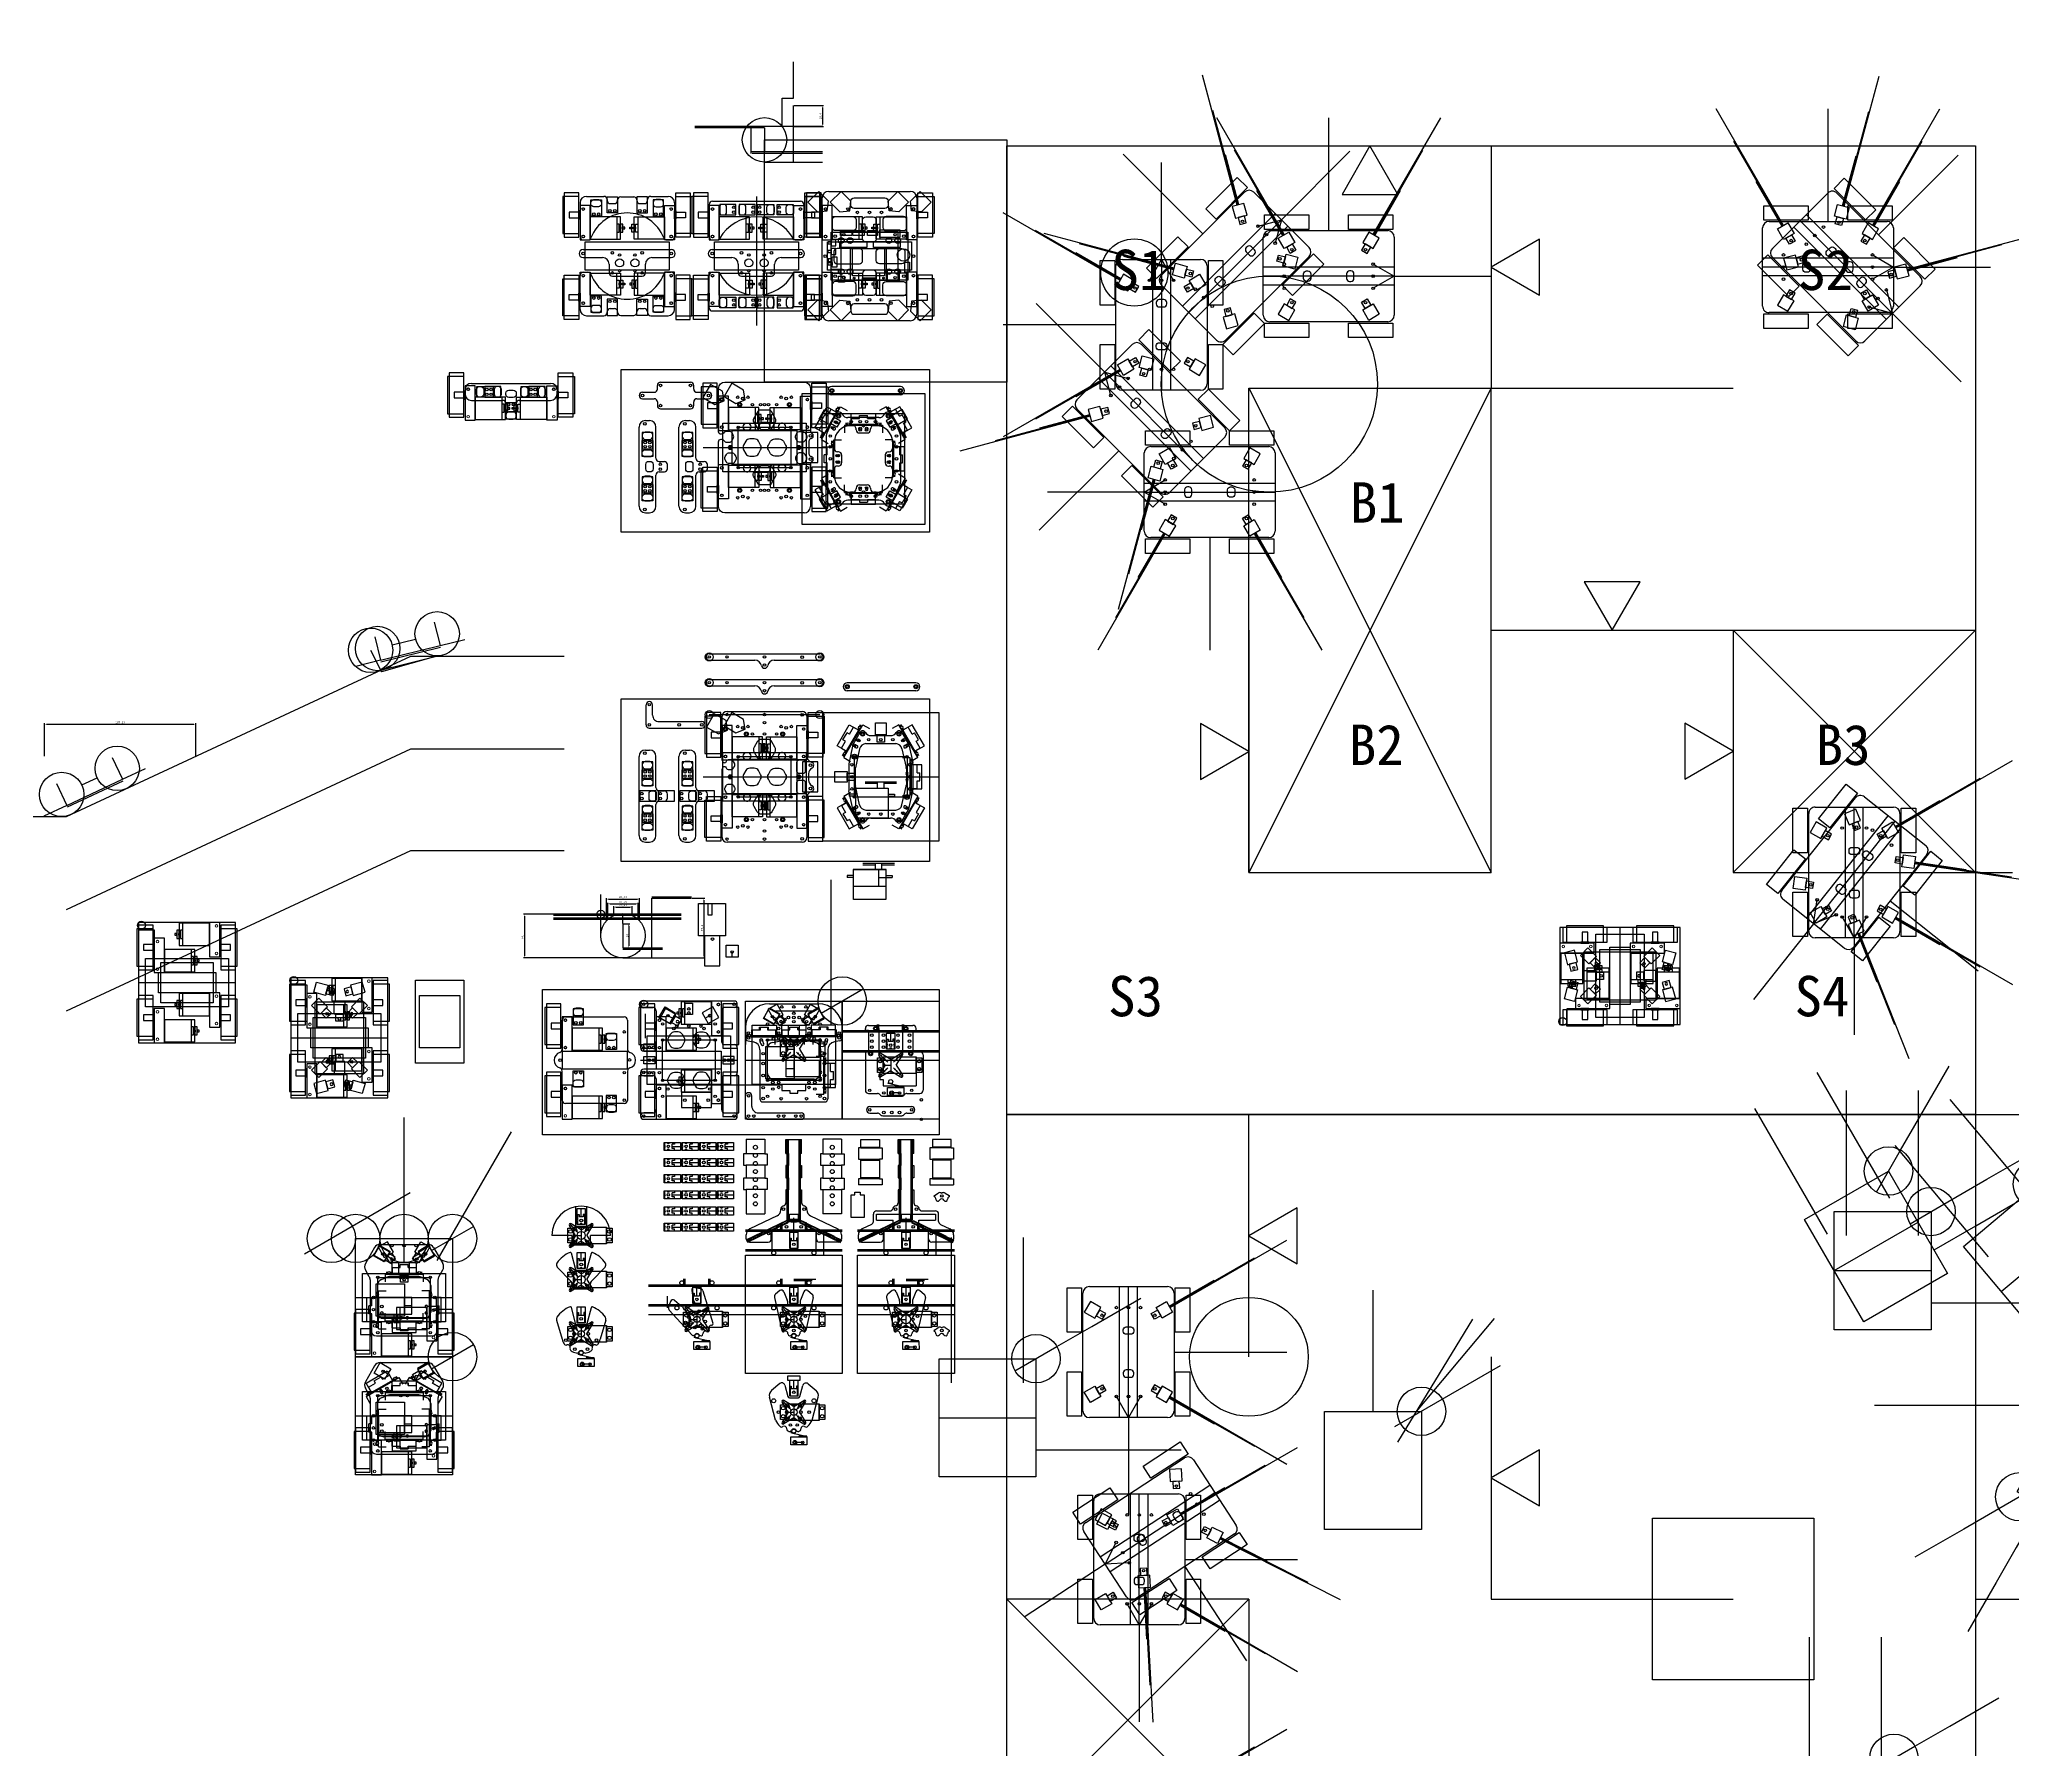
# Model space of a CAD drawing. Header units: millimetres. Extents: x -611 to 3806, y -1959 to 573.
# Drawn here: x -392 to 2052, y -1545 to 573 of the extents above; entities that cross this region are included whole.
import ezdxf

# ---------------------------------------------------------------- set-up
doc = ezdxf.new("R2010")
doc.units = ezdxf.units.MM
for name, color, linetype in [('内切', 7, 'Continuous'), ('外切', 2, 'Continuous'), ('部件', 22, 'Continuous')]:
    doc.layers.add(name, color=color, linetype=linetype)
doc.styles.get("Standard").update_dxf_attribs({"font": ''})
doc.styles.get('Standard').set_extended_font_data('SimSun')
doc.dimstyles.new('ISO-25', dxfattribs={"dimtxt": 2.5, "dimasz": 2.5, "dimexe": 1.25, "dimexo": 0.625, "dimtad": 1, "dimtxsty": 'Standard', "dimcen": 2.5, "dimadec": 0, "dimazin": 0, "dimtfac": 1, "dimtmove": 0, "dimatfit": 3, "dimfxl": 0, "dimarcsym": 0})

# ---------------------------------------------------------------- blocks, each defined once
blk = doc.blocks.new('A$C40E74946')
at = {"layer": '部件', "color": 6}
blk.add_line((76.5, 28.5), (76.5, 56), dxfattribs=at)
at = {"layer": '部件'}
blk.add_lwpolyline([(9.5, 49), (29.5, 49), (29.5, 3), (9.5, 3)], close=True, dxfattribs=at)
at = {"layer": '部件', "color": 1}
for points in [[(11.5, 53.5), (29.5, 53.5), (29.5, -1.5), (11.5, -1.5)], [(31, 57), (43.5, 57), (43.5, 14.5), (31, 14.5)], [(43.5, 28.5), (43.5, 56), (81, 56), (81, 28.5)], [(17.5, 29.5), (29.5, 29.5), (29.5, 22.5), (17.5, 22.5)], [(29.5, 31), (31, 31), (31, 21), (29.5, 21)], [(81, 47.3), (84, 47.3), (84, 37.3), (81, 37.3)], [(84, 43.3), (86.5, 43.3), (86.5, 41.3), (84, 41.3)]]:
    blk.add_lwpolyline(points, close=True, dxfattribs=at)
at = {"layer": '部件', "color": 6}
for points in [[(76.5, 47.3), (79.5, 47.3), (79.5, 37.3), (76.5, 37.3)], [(79.5, 43.3), (82, 43.3), (82, 41.3), (79.5, 41.3)]]:
    blk.add_lwpolyline(points, close=True, dxfattribs=at)
at = {"layer": '部件', "color": 1, "lineweight": 0}
for centre in [(35, 52.7), (35, 18.7)]:
    blk.add_circle(centre, 1.6, dxfattribs=at)
blk = doc.blocks.new('A$C26002F25')
blk.add_lwpolyline([(9.5, 0), (19, 7.6), (19, 24.6), (0, 24.6), (0, 7.6), (9.5, 0)])
blk.add_circle((9.5, 3.2, -58), 1.56)
blk = doc.blocks.new('A$C08BD089C')
at = {"layer": '部件', "color": 3}
for points in [[(6.2, 52.6), (6.2, 40.2), (0.3, 40.2), (0.3, 52.6)], [(2.5, 3), (2.5, 62.6), (97.5, 62.6), (97.5, 3)], [(27.5, 64.2), (27.5, 50.2), (13, 50.2), (13, 64.2)], [(29.1, 62.6), (73.5, 62.6), (73.5, 23.2), (29.1, 23.2)], [(31.4, 57.2), (71.2, 57.2), (71.2, 23.2), (31.4, 23.2)], [(42.7, 61.7), (58.7, 61.7), (58.7, 59.7), (42.7, 59.7)], [(88.3, 57.7), (80.8, 57.7), (80.8, 64.8), (88.3, 64.8)], [(86.5, 53.8), (97.5, 53.8), (97.5, 48.8), (86.5, 48.8)], [(90.4, 46.4), (96.1, 46.4), (96.1, 33.6), (90.4, 33.6)], [(91.5, 23.3), (97.5, 23.3), (97.5, 30.7), (91.5, 30.7)], [(96.1, 43.8), (101, 43.8), (101, 40.8), (96.1, 40.8)], [(96.1, 36.2), (101, 36.2), (101, 39.2), (96.1, 39.2)], [(97.5, 28.6), (101, 28.6), (101, 25.3), (97.5, 25.3)], [(11.9, 22), (45, 22), (45, 14.5), (11.9, 14.5)], [(12.5, 9.5), (37.1, 9.5), (37.1, 0), (12.5, 0)], [(40.1, 7), (52.5, 7), (52.5, 1.1), (40.1, 1.1)], [(53.4, 22), (86.5, 22), (86.5, 14.5), (53.4, 14.5)], [(56.5, 7), (70.4, 7), (70.4, 1.1), (56.5, 1.1)], [(71.9, 7), (85.8, 7), (85.8, 1.1), (71.9, 1.1)], [(91.5, 12.5), (97.5, 12.5), (97.5, 19.9), (91.5, 19.9)], [(97.5, 17.8), (101, 17.8), (101, 14.5), (97.5, 14.5)]]:
    blk.add_lwpolyline(points, close=True, dxfattribs=at)
at = {"layer": '部件'}
for centre in [(7.5, 57.6), (92.5, 57.6), (7.5, 8), (92.5, 8)]:
    blk.add_circle(centre, 1.6, dxfattribs=at)
at = {"layer": '部件', "color": 3}
for centre, radius in [((32.5, 59.9), 1.1), ((68.9, 59.9), 1.1), ((7.8, 31.3), 7.8)]:
    blk.add_circle(centre, radius, dxfattribs=at)
blk = doc.blocks.new('newban')
at = {"layer": '部件'}
blk.add_lwpolyline([(-73.91, -12), (-13.91, -12), (-13.91, -82), (-73.91, -82)], close=True, dxfattribs=at)
for centre in [(-70.56, -15.3), (-17.26, -15.3), (-70.56, -78.7), (-17.26, -78.7)]:
    blk.add_circle(centre, 1.6, dxfattribs=at)
blk = doc.blocks.new('djd')
at = {"layer": '部件', "color": 3}
for p, q in [((629.7, -106.7), (629.7, 13.3)), ((578.2, -132.6), (433.7, -49.1)), ((573.2, -187.8), (433.7, -187.8)), ((578.2, -243), (433.7, -326.5))]:
    blk.add_line(p, q, dxfattribs=at)
at = {"layer": '部件', "color": 2}
for p, q in [((578.7, -131.7), (473.7, -71.1)), ((578.7, -243.9), (473.7, -304.5))]:
    blk.add_line(p, q, dxfattribs=at)
at = {"layer": '部件', "color": 4}
for p, q in [((579.2, -130.8), (523.7, -98.8)), ((579.2, -244.8), (523.7, -276.8))]:
    blk.add_line(p, q, dxfattribs=at)
at = {"layer": '部件'}
for p, q in [((573.2, -260.9), (573.2, -114.7)), ((581.2, -106.7), (678.1, -106.7)), ((618.7, -106.7), (618.7, -268.9)), ((629.7, -106.7), (629.7, -268.9)), ((640.7, -106.7), (640.7, -268.9)), ((686.1, -114.7), (686.1, -260.9)), ((678.1, -268.9), (581.2, -268.9))]:
    blk.add_line(p, q, dxfattribs=at)
at = {"layer": '部件', "color": 1}
for p, q in [((614.7, -132.7), (629.7, -106.7)), ((629.7, -106.7), (644.7, -132.7))]:
    blk.add_line(p, q, dxfattribs=at)
at = {"layer": '部件'}
for points in [[(553.7, -108.3), (571.7, -108.3), (571.7, -163.3), (553.7, -163.3)], [(687.7, -108.3), (705.7, -108.3), (705.7, -163.3), (687.7, -163.3)], [(595.5, -132.7), (582.5, -125.2), (575, -138.2), (588, -145.7)], [(597.5, -147.2), (601.5, -140.2), (593.7, -135.7), (589.7, -142.7)], [(661.9, -147.2), (657.9, -140.2), (665.7, -135.7), (669.7, -142.7)], [(663.9, -132.7), (676.9, -125.2), (684.4, -138.2), (671.4, -145.7)], [(553.7, -212.3), (571.7, -212.3), (571.7, -267.3), (553.7, -267.3)], [(687.7, -212.3), (705.7, -212.3), (705.7, -267.3), (687.7, -267.3)], [(595.5, -242.9), (582.5, -250.4), (575, -237.4), (588, -229.9)], [(597.5, -228.4), (601.5, -235.4), (593.7, -239.9), (589.7, -232.9)], [(661.9, -228.4), (657.9, -235.4), (665.7, -239.9), (669.7, -232.9)], [(663.9, -242.9), (676.9, -250.4), (684.4, -237.4), (671.4, -229.9)]]:
    blk.add_lwpolyline(points, close=True, dxfattribs=at)
at = {"layer": '部件', "color": 6}
for points in [[(623.2, -160.3), (623.2, -161.9, 0.414214), (626.9, -165.6), (632.5, -165.6, 0.414214), (636.2, -161.9), (636.2, -160.3, 0.414214), (632.5, -156.6), (626.9, -156.6, 0.414214)], [(623.2, -215.2), (623.2, -213.6, -0.414214), (626.9, -209.9), (632.5, -209.9, -0.414214), (636.2, -213.6), (636.2, -215.2, -0.414214), (632.5, -218.9), (626.9, -218.9, -0.414214)]]:
    blk.add_lwpolyline(points, format="xyb", close=True, dxfattribs=at)
at = {"layer": '部件'}
for centre in [(596.9, -142.2), (614.7, -132.7), (629.7, -132.7), (644.7, -132.7), (662.5, -142.2), (596.9, -233.4), (614.7, -242.9), (629.7, -242.9), (644.7, -242.9), (662.5, -233.4)]:
    blk.add_circle(centre, 1.6, dxfattribs=at)
for centre, start, end in [((581.2, -114.7), 90, 180), ((678.1, -114.7), 0, 90), ((581.2, -260.9), 180, 270), ((678.1, -260.9), 270, 0)]:
    blk.add_arc(centre, 8, start, end, dxfattribs=at)
blk = doc.blocks.new('*D11')
at = {"layer": 'Defpoints', "color": 0}
for p in [(541.7, 491.4), (541.7, 465.5), (577.6, 465.5)]:
    blk.add_point(p, dxfattribs=at)
at = {"layer": '外切', "color": 0, "lineweight": -2}
for p, q in [((542.3, 491.4), (578.9, 491.4)), ((577.6, 488.9), (577.6, 468)), ((542.3, 465.5), (578.9, 465.5))]:
    blk.add_line(p, q, dxfattribs=at)
at = {"layer": '外切', "color": 0}
for points in [[(577.2, 488.9), (578, 488.9), (577.6, 491.4)], [(577.2, 468), (578, 468), (577.6, 465.5)]]:
    blk.add_solid(points, dxfattribs=at)
at = {"layer": '外切', "color": 0, "insert": (575.5, 478.4), "char_height": 2.5, "attachment_point": 5, "rotation": 90}
blk.add_mtext('25,9', dxfattribs=at)
blk = doc.blocks.new('rt')
at = {"layer": '部件', "color": 3}
for points in [[(444.6, -44), (457.6, -44), (457.6, -59), (444.6, -59)], [(446.6, -59), (455.6, -59), (455.6, -68), (446.6, -68)]]:
    blk.add_lwpolyline(points, close=True, dxfattribs=at)
blk.add_circle((451.1, -65), 1.6, dxfattribs=at)
blk = doc.blocks.new('ry')
at = {"layer": '部件', "color": 3}
for p, q in [((390.9, -48.2), (400.9, -48.2)), ((390.9, -48.2), (390.9, -55.7)), ((400.9, -48.2), (400.9, -44.7)), ((400.9, -44.7), (410.9, -44.7)), ((410.9, -48.2), (410.9, -44.7)), ((410.9, -48.2), (420.9, -48.2)), ((420.9, -48.2), (420.9, -55.7)), ((383.6, -54.2), (385.8, -54.2)), ((383.6, -55.7), (385.8, -55.7)), ((388.4, -54.2), (390.9, -54.2)), ((388.4, -55.7), (423.3, -55.7)), ((420.9, -54.2), (423.3, -54.2)), ((425.9, -54.2), (428.1, -54.2)), ((425.9, -55.7), (428.1, -55.7))]:
    blk.add_line(p, q, dxfattribs=at)
at = {"layer": '部件', "color": 6}
for p, q in [((382.4, -56.7), (429.4, -56.7)), ((382.4, -56.7), (382.4, -66.2)), ((429.4, -56.7), (429.4, -66.2))]:
    blk.add_line(p, q, dxfattribs=at)
blk.add_lwpolyline([(390.9, -42.2), (420.9, -42.2), (420.9, -55.7), (390.9, -55.7)], close=True, dxfattribs=at)
at = {"layer": '部件', "color": 3}
for centre in [(387.1, -55), (424.6, -55)]:
    blk.add_circle(centre, 1.5, dxfattribs=at)
at = {"layer": '部件', "color": 6}
for centre in [(401.9, -60.7), (409.9, -60.7)]:
    blk.add_circle(centre, 1.6, dxfattribs=at)
blk = doc.blocks.new('*D14')
at = {"layer": 'Defpoints', "color": 0}
for p in [(415.4, -490.4), (402.3, -564.6), (430.5, -564.6)]:
    blk.add_point(p, dxfattribs=at)
at = {"layer": '外切', "color": 0, "lineweight": -2}
for p, q in [((416, -490.4), (431.8, -490.4)), ((430.5, -492.9), (430.5, -562.1)), ((402.9, -564.6), (431.8, -564.6))]:
    blk.add_line(p, q, dxfattribs=at)
at = {"layer": '外切', "color": 0}
for points in [[(430.1, -492.9), (431, -492.9), (430.5, -490.4)], [(430.1, -562.1), (431, -562.1), (430.5, -564.6)]]:
    blk.add_solid(points, dxfattribs=at)
at = {"layer": '外切', "color": 0, "insert": (428.5, -527.5), "char_height": 2.5, "attachment_point": 5, "rotation": 90}
blk.add_mtext('74,1', dxfattribs=at)
blk = doc.blocks.new('shifu')
at = {"layer": '部件'}
for p, q in [((616.03, -462.58), (608.03, -462.58)), ((608.03, -462.58), (608.03, -465.08)), ((627.53, -447.08), (666.53, -447.08)), ((627.53, -449.08), (643.03, -449.08)), ((643.03, -455.08), (643.03, -447.08)), ((651.03, -455.08), (651.03, -447.08)), ((651.03, -449.08), (666.53, -449.08)), ((656.03, -462.58), (664.03, -462.58)), ((664.03, -462.58), (664.03, -465.08)), ((616.03, -465.08), (608.03, -465.08)), ((656.03, -465.08), (664.03, -465.08))]:
    blk.add_line(p, q, dxfattribs=at)
blk.add_lwpolyline([(616.03, -455.08), (656.03, -455.08), (656.03, -492.08), (616.03, -492.08)], close=True, dxfattribs=at)
blk = doc.blocks.new('*D16')
at = {"layer": 'Defpoints', "color": 0}
for p in [(351, -491.6), (309.8, -518.9), (351, -518.9)]:
    blk.add_point(p, dxfattribs=at)
at = {"layer": '外切', "color": 0, "lineweight": -2}
for p, q in [((309.8, -518.2), (309.8, -490.4)), ((312.3, -491.6), (348.5, -491.6)), ((351, -518.2), (351, -490.4))]:
    blk.add_line(p, q, dxfattribs=at)
at = {"layer": '外切', "color": 0}
for points in [[(312.3, -491.2), (312.3, -492), (309.8, -491.6)], [(348.5, -491.2), (348.5, -492), (351, -491.6)]]:
    blk.add_solid(points, dxfattribs=at)
at = {"layer": '外切', "color": 0, "insert": (330.4, -489.5), "char_height": 2.5, "attachment_point": 5}
blk.add_mtext('41,23', dxfattribs=at)
blk = doc.blocks.new('*D17')
at = {"layer": 'Defpoints', "color": 0}
for p in [(291.5, -510.4), (208.3, -564.6), (330.4, -564.6)]:
    blk.add_point(p, dxfattribs=at)
at = {"layer": '外切', "color": 0, "lineweight": -2}
for p, q in [((290.9, -510.4), (207.1, -510.4)), ((208.3, -513), (208.3, -562)), ((329.8, -564.6), (207.1, -564.6))]:
    blk.add_line(p, q, dxfattribs=at)
at = {"layer": '外切', "color": 0}
for points in [[(207.9, -513), (208.7, -513), (208.3, -510.4)], [(207.9, -562), (208.7, -562), (208.3, -564.6)]]:
    blk.add_solid(points, dxfattribs=at)
at = {"layer": '外切', "color": 0, "insert": (206.2, -537.5), "char_height": 2.5, "attachment_point": 5, "rotation": 90}
blk.add_mtext('54,1', dxfattribs=at)
blk = doc.blocks.new('*D18')
at = {"layer": 'Defpoints', "color": 0}
for p in [(-198.8, -275), (-386.1, -315), (-198.8, -314.8)]:
    blk.add_point(p, dxfattribs=at)
at = {"layer": '外切', "color": 0, "lineweight": -2}
for p, q in [((-386.1, -314.4), (-386.1, -273.7)), ((-383.6, -275), (-201.3, -275)), ((-198.8, -314.2), (-198.8, -273.7))]:
    blk.add_line(p, q, dxfattribs=at)
at = {"layer": '外切', "color": 0}
for points in [[(-383.6, -274.6), (-383.6, -275.4), (-386.1, -275)], [(-201.3, -274.6), (-201.3, -275.4), (-198.8, -275)]]:
    blk.add_solid(points, dxfattribs=at)
at = {"layer": '外切', "color": 0, "insert": (-292.4, -272.9), "char_height": 2.5, "attachment_point": 5}
blk.add_mtext('187,33', dxfattribs=at)
blk = doc.blocks.new('poop')
at = {"layer": '部件', "color": 4}
blk.add_line((466.37, -621.66), (466.37, -615.26), dxfattribs=at)
blk.add_lwpolyline([(458.87, -606.66), (473.87, -606.66), (473.87, -621.66), (458.87, -621.66)], close=True, dxfattribs=at)
blk.add_circle((466.37, -615.26), 1.6, dxfattribs=at)
blk = doc.blocks.new('*D20')
at = {"layer": 'Defpoints', "color": 0}
for p in [(330.4, -522.1), (330.4, -552.1), (337.6, -552.1)]:
    blk.add_point(p, dxfattribs=at)
at = {"layer": '外切', "color": 0, "lineweight": -2}
for p, q in [((331, -522.1), (338.8, -522.1)), ((337.6, -524.6), (337.6, -549.6)), ((331, -552.1), (338.8, -552.1))]:
    blk.add_line(p, q, dxfattribs=at)
at = {"layer": '外切', "color": 0}
for points in [[(337.1, -524.6), (338, -524.6), (337.6, -522.1)], [(337.1, -549.6), (338, -549.6), (337.6, -552.1)]]:
    blk.add_solid(points, dxfattribs=at)
at = {"layer": '外切', "color": 0, "insert": (335.7, -537), "char_height": 2.5, "attachment_point": 5, "rotation": 90}
blk.add_mtext('30', dxfattribs=at)
blk = doc.blocks.new('*D21')
at = {"layer": 'Defpoints', "color": 0}
for p in [(318.9, -512.1), (341.9, -501.5), (341.9, -512.1)]:
    blk.add_point(p, dxfattribs=at)
at = {"layer": '外切', "color": 0, "lineweight": -2}
for p, q in [((318.9, -511.4), (318.9, -500.3)), ((321.4, -501.5), (339.4, -501.5)), ((341.9, -511.4), (341.9, -500.3))]:
    blk.add_line(p, q, dxfattribs=at)
at = {"layer": '外切', "color": 0}
for points in [[(321.4, -501.1), (321.4, -501.9), (318.9, -501.5)], [(339.4, -501.1), (339.4, -501.9), (341.9, -501.5)]]:
    blk.add_solid(points, dxfattribs=at)
at = {"layer": '外切', "color": 0, "insert": (330.4, -499.4), "char_height": 2.5, "attachment_point": 5}
blk.add_mtext('22,91', dxfattribs=at)
blk = doc.blocks.new('*D22')
at = {"layer": 'Defpoints', "color": 0}
for p in [(349.3, -497.5), (311.5, -517.1), (349.3, -517.1)]:
    blk.add_point(p, dxfattribs=at)
at = {"layer": '外切', "color": 0, "lineweight": -2}
for p, q in [((311.5, -516.4), (311.5, -496.2)), ((314, -497.5), (346.8, -497.5)), ((349.3, -516.4), (349.3, -496.2))]:
    blk.add_line(p, q, dxfattribs=at)
at = {"layer": '外切', "color": 0}
for points in [[(314, -497), (314, -497.9), (311.5, -497.5)], [(346.8, -497), (346.8, -497.9), (349.3, -497.5)]]:
    blk.add_solid(points, dxfattribs=at)
at = {"layer": '外切', "color": 0, "insert": (330.4, -495.4), "char_height": 2.5, "attachment_point": 5}
blk.add_mtext('37,75', dxfattribs=at)
blk = doc.blocks.new('jhfhj')
at = {"layer": '部件', "color": 6}
for p, q in [((637.5, -1104.4), (637.5, -924.6)), ((726.5, -1104.4), (726.5, -924.6)), ((768, -1059.6), (811.3, -1034.6)), ((802, -1187.5), (852, -1187.5))]:
    blk.add_line(p, q, dxfattribs=at)
at = {"layer": '部件', "color": 4}
for p, q in [((811.3, -1034.6), (871.9, -999.6)), ((716, -1089.6), (768, -1059.6)), ((742, -1187.5), (802, -1187.5)), ((852, -1187.5), (922, -1187.5))]:
    blk.add_line(p, q, dxfattribs=at)
at = {"layer": '部件'}
blk.add_line((622, -1147.8), (742, -1147.8), dxfattribs=at)
at = {"layer": '部件', "color": 3}
blk.add_lwpolyline([(622, -1074.6), (742, -1074.6), (742, -1221.1), (622, -1221.1)], close=True, dxfattribs=at)
at = {"layer": '部件'}
blk.add_circle((742, -1074.6), 30, dxfattribs=at)
blk = doc.blocks.new('hfgh')
at = {"layer": '部件'}
for p, q in [((407.2, -866.3), (418.2, -877.3)), ((414.7, -880.8), (407.2, -868.5)), ((409.4, -869.8), (410.8, -868.4)), ((421.7, -873.8), (409.5, -866.3)), ((411.5, -871.9), (412.9, -870.5)), ((413.6, -874), (415, -872.6)), ((415.7, -876.1), (417.1, -874.7)), ((421.7, -873.8), (434, -866.3)), ((436.2, -866.3), (425.2, -877.3)), ((426.3, -874.7), (427.8, -876.1)), ((428.5, -872.6), (429.9, -874)), ((428.7, -880.8), (436.2, -868.5)), ((430.6, -870.5), (432, -871.9)), ((432.7, -868.4), (434.1, -869.8)), ((414.7, -880.8), (407.2, -893)), ((407.2, -895.3), (418.2, -884.3)), ((409.4, -891.7), (410.8, -893.1)), ((421.7, -887.8), (409.5, -895.3)), ((411.5, -889.6), (412.9, -891)), ((413.6, -887.5), (415, -888.9)), ((415.7, -885.4), (417.1, -886.8)), ((421.7, -887.8), (434, -895.3)), ((436.2, -895.3), (425.2, -884.3)), ((426.3, -886.8), (427.8, -885.4)), ((428.5, -888.9), (429.9, -887.5)), ((428.7, -880.8), (436.2, -893)), ((430.6, -891), (432, -889.6)), ((432.7, -893.1), (434.1, -891.7))]:
    blk.add_line(p, q, dxfattribs=at)
at = {"layer": '部件', "color": 3}
for p, q in [((421.7, -870.5), (421.7, -891)), ((412.2, -880.8), (421.7, -880.8))]:
    blk.add_line(p, q, dxfattribs=at)
for points in [[(405.2, -871.8), (412.2, -871.8), (412.2, -889.8), (405.2, -889.8)], [(412.2, -870.5), (453.2, -870.5), (453.2, -891), (412.2, -891)], [(453.2, -871.8), (460.2, -871.8), (460.2, -889.8), (453.2, -889.8)]]:
    blk.add_lwpolyline(points, close=True, dxfattribs=at)
at = {"layer": '部件'}
for centre in [(408.6, -875.8), (456.9, -875.8), (408.6, -885.8), (456.9, -885.8)]:
    blk.add_circle(centre, 2.15, dxfattribs=at)
for centre, start, end in [((408.4, -867.4), 45, 225), ((435.1, -867.4), 315, 135), ((408.4, -894.1), 135, 315), ((435.1, -894.1), 225, 45)]:
    blk.add_arc(centre, 1.6, start, end, dxfattribs=at)
blk = doc.blocks.new('uyi')
at = {"layer": '部件'}
for p, q in [((418.4, -975.11), (418.4, -987.31)), ((418.4, -975.11), (419.75, -975.11)), ((419.75, -975.11), (419.75, -978.11)), ((423, -978.11), (423, -968.11)), ((427.6, -975.11), (426.25, -975.11)), ((426.25, -975.11), (426.25, -978.11)), ((427.6, -987.31), (427.6, -975.11)), ((418.4, -987.31), (427.6, -987.31)), ((419.75, -978.11), (426.25, -978.11))]:
    blk.add_line(p, q, dxfattribs=at)
at = {"layer": '部件', "color": 3}
blk.add_lwpolyline([(418, -987.71), (418, -967.71), (428, -967.71), (428, -987.71)], close=True, dxfattribs=at)
at = {"layer": '部件'}
blk.add_circle((423, -982.71), 1.6, dxfattribs=at)
blk = doc.blocks.new('uit')
at = {"layer": '部件', "color": 1}
for p, q in [((361.8, -826.9), (361.8, -830.1)), ((365, -826.9), (361.8, -826.9)), ((374, -826.9), (367.9, -826.9)), ((374, -828.9), (371, -828.9)), ((371, -834.1), (371, -828.9)), ((374, -826.9), (374, -828.9)), ((361.8, -833), (361.8, -836.1)), ((361.8, -836.1), (365, -836.1)), ((367.9, -836.1), (374, -836.1)), ((374, -834.1), (371, -834.1)), ((374, -836.1), (374, -834.1))]:
    blk.add_line(p, q, dxfattribs=at)
at = {"layer": '部件'}
blk.add_line((371, -831.5), (381, -831.5), dxfattribs=at)
at = {"layer": '部件', "color": 3}
blk.add_lwpolyline([(361.4, -826.5), (381.4, -826.5), (381.4, -836.5), (361.4, -836.5)], close=True, dxfattribs=at)
at = {"layer": '部件', "color": 1}
blk.add_circle((366.4, -831.5), 1.6, dxfattribs=at)
for centre, start, end in [((361.2, -831.5), 292.0243, 67.9757), ((366.4, -826.3), 202.0243, 337.9757), ((366.4, -836.7), 22.0243, 157.9757)]:
    blk.add_arc(centre, 1.6, start, end, dxfattribs=at)
blk = doc.blocks.new('ioo')
at = {"layer": '部件', "color": 6}
for p, q in [((3476, -2906.9), (3472.8, -2921.3)), ((3476, -2906.9), (3477, -2906.9)), ((3477, -2904.2), (3476.2, -2904.2)), ((3476.2, -2904.2), (3476.2, -2914.2)), ((3472.1, -2923.5), (3470, -2922.8)), ((3473.5, -2918.9), (3471.3, -2918.2)), ((3472.8, -2921.3), (3472.1, -2923.5)), ((3476.2, -2914.2), (3477, -2914.2)), ((3484, -2909.3), (3484, -2919))]:
    blk.add_line(p, q, dxfattribs=at)
for points in [[(3477, -2904.2), (3487, -2904.2), (3487, -2924.2), (3477, -2924.2)], [(3475, -2910.7), (3476.2, -2910.7), (3476.2, -2912.7), (3475, -2912.7)]]:
    blk.add_lwpolyline(points, close=True, dxfattribs=at)
for centre, radius in [((3484, -2909.3), 1.6), ((3469.9, -2920.3), 2.5), ((3484, -2919), 1.6)]:
    blk.add_circle(centre, radius, dxfattribs=at)
at = {"layer": '部件'}
blk.add_circle((3484, -2919), 2.5, dxfattribs=at)

msp = doc.modelspace()

# ---------------------------------------------------------------- linework, layer by layer
at = {"layer": '内切', "lineweight": 30}
for p, q in [((1405.725, 441.3), (1405.725, 141.3)), ((1105.725, 141.3), (1705.725, 141.3)), ((1105.725, -158.7), (1105.725, -458.7)), ((1405.725, -158.7), (1705.725, -158.7)), ((1705.725, -158.7), (1705.725, -458.7)), ((1105.725, -458.7), (1405.725, -458.7)), ((1105.725, -1058.7), (1105.725, -758.7)), ((2005.725, -758.7), (2005.725, -1658.7)), ((1405.725, -1058.7), (1405.725, -1358.7)), ((1105.725, -1358.7), (1105.725, -1658.7)), ((1405.725, -1358.7), (1705.725, -1358.7)), ((2005.725, -1358.7), (2305.725, -1358.7))]:
    msp.add_line(p, q, dxfattribs=at)
at = {"layer": '内切'}
for p, q in [((1105.725, 141.3), (1405.725, -458.7)), ((1405.725, 141.3), (1105.725, -458.7)), ((1105.725, -458.7), (1105.725, 141.3)), ((1405.725, -458.7), (1405.725, 141.3)), ((592.238, 74.749), (592.238, 66.499)), ((615.35, 94.749), (612.238, 94.749)), ((619.35, 89.749), (619.35, 90.749)), ((623.35, 85.749), (633.05, 85.749)), ((637.05, 89.749), (637.05, 90.749)), ((644.162, 94.749), (641.05, 94.749)), ((664.162, 74.749), (664.162, 66.499)), ((597.238, 62.499), (596.238, 62.499)), ((601.238, 58.499), (601.238, 48.799)), ((655.162, 58.499), (655.162, 48.799)), ((659.162, 62.499), (660.162, 62.499)), ((592.238, 40.799), (592.238, 32.549)), ((597.238, 44.799), (596.238, 44.799)), ((659.162, 44.799), (660.162, 44.799)), ((664.162, 40.799), (664.162, 32.549)), ((615.35, 12.549), (612.238, 12.549)), ((619.35, 17.549), (619.35, 16.549)), ((623.35, 21.549), (633.05, 21.549)), ((637.05, 17.549), (637.05, 16.549)), ((644.162, 12.549), (641.05, 12.549)), ((489.53, -653.794), (499.53, -653.794)), ((489.53, -653.794), (489.53, -661.294)), ((499.53, -653.794), (499.53, -650.294)), ((499.53, -650.294), (509.53, -650.294)), ((509.53, -650.294), (509.53, -653.794)), ((509.53, -653.794), (519.53, -653.794)), ((519.53, -653.794), (519.53, -661.294)), ((527.03, -653.749), (537.03, -653.749)), ((527.03, -653.749), (527.03, -661.249)), ((537.03, -653.749), (537.03, -650.249)), ((537.03, -650.249), (547.03, -650.249)), ((547.03, -650.249), (547.03, -653.749)), ((547.03, -653.749), (557.03, -653.749)), ((557.03, -653.749), (557.03, -661.249)), ((574.53, -653.794), (564.53, -653.794)), ((564.53, -653.794), (564.53, -661.294)), ((584.53, -650.294), (574.53, -650.294)), ((574.53, -650.294), (574.53, -653.794)), ((584.53, -653.794), (584.53, -650.294)), ((594.53, -653.794), (584.53, -653.794)), ((594.53, -653.794), (594.53, -661.294)), ((519.53, -661.294), (489.53, -661.294)), ((509.03, -677.058), (509.03, -706.759)), ((515.564, -669.193), (523.923, -667.635)), ((525.389, -667.499), (531.95, -667.499)), ((557.03, -661.249), (527.03, -661.249)), ((552.065, -667.499), (558.671, -667.499)), ((568.496, -669.193), (560.137, -667.635)), ((564.53, -661.294), (594.53, -661.294)), ((575.03, -677.058), (575.03, -706.759)), ((652.53, -706.283), (648.53, -706.283)), ((648.53, -706.283), (648.53, -715.283)), ((652.53, -706.283), (652.53, -687.033)), ((652.53, -687.033), (693.53, -687.033)), ((693.53, -687.033), (693.53, -723.033)), ((567.03, -714.759), (517.03, -714.759)), ((527.03, -721.159), (527.03, -728.659)), ((557.03, -721.159), (527.03, -721.159)), ((527.03, -728.659), (537.03, -728.659)), ((537.03, -728.659), (537.03, -732.159)), ((537.03, -732.159), (547.03, -732.159)), ((547.03, -732.159), (547.03, -728.659)), ((547.03, -728.659), (557.03, -728.659)), ((557.03, -728.659), (557.03, -721.159)), ((648.53, -715.283), (652.53, -715.283)), ((652.53, -715.283), (652.53, -723.033)), ((652.53, -723.033), (693.53, -723.033)), ((491.681, -909.76), (505.181, -903.222)), ((505.181, -903.222), (506.576, -906.102)), ((526.015, -893.142), (533.21, -889.645)), ((526.015, -893.142), (527.415, -896.022)), ((527.415, -896.022), (534.61, -892.524)), ((533.21, -889.645), (534.61, -892.524)), ((550.85, -889.645), (549.45, -892.524)), ((556.645, -896.022), (549.45, -892.524)), ((558.045, -893.142), (550.85, -889.645)), ((558.045, -893.142), (556.645, -896.022)), ((578.879, -903.222), (577.484, -906.102)), ((592.379, -909.76), (578.879, -903.222)), ((630.641, -909.76), (644.141, -903.222)), ((644.141, -903.222), (645.536, -906.102)), ((644.59, -881.99), (717.39, -881.99)), ((644.59, -889.59), (644.59, -881.99)), ((644.59, -889.59), (664.975, -889.59)), ((664.975, -893.142), (664.975, -889.59)), ((664.975, -893.142), (666.375, -896.022)), ((666.375, -896.022), (673.57, -892.524)), ((672.824, -890.99), (689.156, -890.99)), ((672.824, -890.99), (673.57, -892.524)), ((689.156, -890.99), (688.41, -892.524)), ((695.605, -896.022), (688.41, -892.524)), ((697.005, -893.142), (695.605, -896.022)), ((697.005, -889.59), (717.39, -889.59)), ((697.005, -893.142), (697.005, -889.59)), ((717.839, -903.222), (716.444, -906.102)), ((717.39, -881.99), (717.39, -889.59)), ((731.339, -909.76), (717.839, -903.222)), ((491.681, -909.76), (493.076, -912.64)), ((493.076, -912.64), (506.576, -906.102)), ((590.984, -912.64), (577.484, -906.102)), ((592.379, -909.76), (590.984, -912.64)), ((630.641, -909.76), (632.036, -912.64)), ((632.036, -912.64), (645.536, -906.102)), ((729.944, -912.64), (716.444, -906.102)), ((731.339, -909.76), (729.944, -912.64)), ((44.23, -947.835), (54.23, -947.835)), ((54.23, -947.835), (54.23, -944.335)), ((54.23, -944.335), (64.23, -944.335)), ((64.23, -944.335), (64.23, -947.835)), ((64.23, -947.835), (74.23, -947.835)), ((26.23, -970.17), (26.23, -1003.244)), ((31.164, -962.78), (37.997, -959.946)), ((77.397, -959.335), (41.063, -959.335)), ((74.23, -955.335), (44.23, -955.335)), ((87.296, -962.78), (80.463, -959.946)), ((92.23, -970.17), (92.23, -1003.244)), ((84.23, -1011.244), (34.23, -1011.244)), ((44.23, -1015.244), (44.23, -1022.744)), ((74.23, -1015.244), (44.23, -1015.244)), ((44.23, -1022.744), (54.23, -1022.744)), ((54.23, -1022.744), (54.23, -1026.244)), ((54.23, -1026.244), (64.23, -1026.244)), ((64.23, -1026.244), (64.23, -1022.744)), ((64.23, -1022.744), (74.23, -1022.744)), ((74.23, -1022.744), (74.23, -1015.244)), ((15.288, -1096.386), (23.948, -1091.386)), ((19.038, -1102.881), (15.288, -1096.386)), ((45.019, -1087.881), (19.038, -1102.881)), ((22.198, -1088.355), (30.859, -1083.355)), ((23.948, -1091.386), (22.198, -1088.355)), ((30.859, -1083.355), (32.609, -1086.386)), ((32.609, -1086.386), (41.269, -1081.386)), ((41.269, -1081.386), (45.019, -1087.881)), ((44.23, -1101.835), (44.23, -1094.335)), ((44.23, -1094.335), (54.23, -1094.335)), ((54.23, -1094.335), (54.23, -1090.835)), ((54.23, -1090.835), (64.23, -1090.835)), ((64.23, -1090.835), (64.23, -1094.335)), ((64.23, -1094.335), (74.23, -1094.335)), ((73.441, -1087.881), (77.191, -1081.386)), ((99.422, -1102.881), (73.441, -1087.881)), ((74.23, -1094.335), (74.23, -1101.835)), ((77.191, -1081.386), (85.851, -1086.386)), ((85.851, -1086.386), (87.601, -1083.355)), ((87.601, -1083.355), (96.262, -1088.355)), ((96.262, -1088.355), (94.512, -1091.386)), ((94.512, -1091.386), (103.172, -1096.386)), ((103.172, -1096.386), (99.422, -1102.881)), ((26.23, -1116.67), (26.23, -1149.744)), ((31.164, -1109.28), (37.997, -1106.446)), ((77.397, -1105.835), (41.063, -1105.835)), ((74.23, -1101.835), (44.23, -1101.835)), ((87.296, -1109.28), (80.463, -1106.446)), ((92.23, -1116.67), (92.23, -1149.744)), ((84.23, -1157.744), (34.23, -1157.744)), ((44.23, -1161.744), (44.23, -1169.244)), ((74.23, -1161.744), (44.23, -1161.744)), ((44.23, -1169.244), (54.23, -1169.244)), ((54.23, -1169.244), (54.23, -1172.744)), ((54.23, -1172.744), (64.23, -1172.744)), ((64.23, -1172.744), (64.23, -1169.244)), ((64.23, -1169.244), (74.23, -1169.244)), ((74.23, -1169.244), (74.23, -1161.744))]:
    msp.add_line(p, q, dxfattribs=at)
at = {"layer": '内切', "lineweight": 30}
for points in [[(805.725, 441.3), (2005.725, 441.3), (2005.725, -758.7), (805.725, -758.7)], [(805.725, -758.7), (3805.725, -758.7), (3805.725, -1958.7), (805.725, -1958.7)]]:
    msp.add_lwpolyline(points, close=True, dxfattribs=at)
at = {"layer": '内切'}
for points in [[(1255.725, 441.3), (1221.084, 381.3), (1290.366, 381.3)], [(1465.725, 325.941), (1405.725, 291.3), (1465.725, 256.659)], [(1590.366, -98.7), (1521.084, -98.7), (1555.725, -158.7)], [(1045.714, -274.078), (1045.736, -343.36), (1105.725, -308.7)], [(1645.728, -273.899), (1645.721, -343.181), (1705.725, -308.546)], [(1165.725, -874.059), (1105.725, -908.7), (1165.725, -943.341)], [(538.53, -888.59), (545.53, -888.59), (545.53, -891.79), (538.53, -891.79)], [(1465.725, -1174.059), (1405.725, -1208.7), (1465.725, -1243.341)]]:
    msp.add_lwpolyline(points, close=True, dxfattribs=at)
for points in [[(290.725, 369.579), (290.725, 371.179, -0.41421356), (294.425, 374.879), (300.025, 374.879, -0.41421356), (303.725, 371.179), (303.725, 369.579, -0.41421356), (300.025, 365.879), (294.425, 365.879, -0.41421356)], [(380.725, 369.579), (380.725, 371.179, 0.41421356), (377.025, 374.879), (371.425, 374.879, 0.41421356), (367.725, 371.179), (367.725, 369.579, 0.41421356), (371.425, 365.879), (377.025, 365.879, 0.41421356)], [(455.025, 368.879), (453.425, 368.879, 0.41421356), (449.725, 365.179), (449.725, 359.579, 0.41421356), (453.425, 355.879), (455.025, 355.879, 0.41421356), (458.725, 359.579), (458.725, 365.179, 0.41421356)], [(479.025, 368.879), (477.425, 368.879, 0.41421356), (473.725, 365.179), (473.725, 359.579, 0.41421356), (477.425, 355.879), (479.025, 355.879, 0.41421356), (482.725, 359.579), (482.725, 365.179, 0.41421356)], [(512.425, 368.879), (514.025, 368.879, -0.41421356), (517.725, 365.179), (517.725, 359.579, -0.41421356), (514.025, 355.879), (512.425, 355.879, -0.41421356), (508.725, 359.579), (508.725, 365.179, -0.41421356)], [(536.425, 368.879), (538.025, 368.879, -0.41421356), (541.725, 365.179), (541.725, 359.579, -0.41421356), (538.025, 355.879), (536.425, 355.879, -0.41421356), (532.725, 359.579), (532.725, 365.179, -0.41421356)], [(616.644, 376.979), (654.806, 376.979, -0.41421356), (658.806, 372.979), (658.806, 368.018, -0.41421356), (654.806, 364.018), (616.644, 364.018, -0.41421356), (612.644, 368.018), (612.644, 372.979, -0.41421356)], [(615.225, 336.408), (593.725, 336.408, -0.41421356), (589.725, 340.408), (589.725, 350.018, -0.41421356), (593.725, 354.018), (615.225, 354.018, -0.41421356), (619.225, 350.018), (619.225, 340.408, -0.41421356)], [(631.225, 353.379), (640.225, 353.379, -0.41421356), (644.225, 349.379), (644.225, 326.379, -0.41421356), (640.225, 322.379), (631.225, 322.379, -0.41421356), (627.225, 326.379), (627.225, 349.379, -0.41421356)], [(656.225, 336.408), (677.725, 336.408, 0.41421356), (681.725, 340.408), (681.725, 350.018, 0.41421356), (677.725, 354.018), (656.225, 354.018, 0.41421356), (652.225, 350.018), (652.225, 340.408, 0.41421356)], [(595.725, 295.379), (623.225, 295.379, 0.41421356), (627.225, 299.379), (627.225, 310.379, 0.41421356), (623.225, 314.379), (595.725, 314.379, 0.41421356), (591.725, 310.379), (591.725, 299.379, 0.41421356)], [(675.725, 295.379), (648.225, 295.379, -0.41421356), (644.225, 299.379), (644.225, 310.379, -0.41421356), (648.225, 314.379), (675.725, 314.379, -0.41421356), (679.725, 310.379), (679.725, 299.379, -0.41421356)], [(615.225, 273.35), (593.725, 273.35, 0.41421356), (589.725, 269.35), (589.725, 259.74, 0.41421356), (593.725, 255.74), (615.225, 255.74, 0.41421356), (619.225, 259.74), (619.225, 269.35, 0.41421356)], [(631.225, 256.379), (640.225, 256.379, 0.41421356), (644.225, 260.379), (644.225, 283.379, 0.41421356), (640.225, 287.379), (631.225, 287.379, 0.41421356), (627.225, 283.379), (627.225, 260.379, 0.41421356)], [(656.225, 273.35), (677.725, 273.35, -0.41421356), (681.725, 269.35), (681.725, 259.74, -0.41421356), (677.725, 255.74), (656.225, 255.74, -0.41421356), (652.225, 259.74), (652.225, 269.35, -0.41421356)], [(455.025, 240.879), (453.425, 240.879, -0.41421356), (449.725, 244.579), (449.725, 250.179, -0.41421356), (453.425, 253.879), (455.025, 253.879, -0.41421356), (458.725, 250.179), (458.725, 244.579, -0.41421356)], [(479.025, 240.879), (477.425, 240.879, -0.41421356), (473.725, 244.579), (473.725, 250.179, -0.41421356), (477.425, 253.879), (479.025, 253.879, -0.41421356), (482.725, 250.179), (482.725, 244.579, -0.41421356)], [(512.425, 240.879), (514.025, 240.879, 0.41421356), (517.725, 244.579), (517.725, 250.179, 0.41421356), (514.025, 253.879), (512.425, 253.879, 0.41421356), (508.725, 250.179), (508.725, 244.579, 0.41421356)], [(536.425, 240.879), (538.025, 240.879, 0.41421356), (541.725, 244.579), (541.725, 250.179, 0.41421356), (538.025, 253.879), (536.425, 253.879, 0.41421356), (532.725, 250.179), (532.725, 244.579, 0.41421356)], [(616.644, 232.779), (654.806, 232.779, 0.41421356), (658.806, 236.779), (658.806, 241.74, 0.41421356), (654.806, 245.74), (616.644, 245.74, 0.41421356), (612.644, 241.74), (612.644, 236.779, 0.41421356)], [(290.725, 240.179), (290.725, 238.579, 0.41421356), (294.425, 234.879), (300.025, 234.879, 0.41421356), (303.725, 238.579), (303.725, 240.179, 0.41421356), (300.025, 243.879), (294.425, 243.879, 0.41421356)], [(380.725, 240.179), (380.725, 238.579, -0.41421356), (377.025, 234.879), (371.425, 234.879, -0.41421356), (367.725, 238.579), (367.725, 240.179, -0.41421356), (371.425, 243.879), (377.025, 243.879, -0.41421356)], [(154.25, 130.15), (152.65, 130.15, -0.41421356), (148.95, 133.85), (148.95, 139.45, -0.41421356), (152.65, 143.15), (154.25, 143.15, -0.41421356), (157.95, 139.45), (157.95, 133.85, -0.41421356)], [(174.45, 130.15), (176.05, 130.15, 0.41421356), (179.75, 133.85), (179.75, 139.45, 0.41421356), (176.05, 143.15), (174.45, 143.15, 0.41421356), (170.75, 139.45), (170.75, 133.85, 0.41421356)], [(185.2, 133.5), (185.2, 135.1, -0.41421356), (188.9, 138.8), (194.5, 138.8, -0.41421356), (198.2, 135.1), (198.2, 133.5, -0.41421356), (194.5, 129.8), (188.9, 129.8, -0.41421356)], [(209, 130.15), (207.4, 130.15, -0.41421356), (203.7, 133.85), (203.7, 139.45, -0.41421356), (207.4, 143.15), (209, 143.15, -0.41421356), (212.7, 139.45), (212.7, 133.85, -0.41421356)], [(229.15, 130.15), (230.75, 130.15, 0.41421356), (234.45, 133.85), (234.45, 139.45, 0.41421356), (230.75, 143.15), (229.15, 143.15, 0.41421356), (225.45, 139.45), (225.45, 133.85, 0.41421356)], [(488.421, 91.679), (487.671, 90.379, -0.26794919), (484.9, 88.779), (483.4, 88.779, -0.26794919), (480.629, 90.379), (479.879, 91.679, -0.26794919), (479.879, 94.879), (480.629, 96.178, -0.2679492), (483.4, 97.778), (484.9, 97.778, -0.26794919), (487.671, 96.178), (488.421, 94.879, -0.26794919)], [(519.271, 103.479), (514.249, 112.178, 0.26794919), (510.785, 114.178), (500.74, 114.178, 0.26794919), (497.276, 112.178), (492.253, 103.479, 0.26794919), (492.253, 99.479), (497.276, 90.779, 0.26794919), (500.74, 88.779), (510.785, 88.779, 0.26794919), (514.249, 90.779), (519.271, 99.479, 0.26794919)], [(523.103, 91.679), (523.853, 90.379, 0.26794919), (526.625, 88.779), (528.125, 88.779, 0.26794919), (530.896, 90.379), (531.646, 91.679, 0.26794919), (531.646, 94.879), (530.896, 96.178, 0.2679492), (528.125, 97.778), (526.625, 97.778, 0.26794919), (523.853, 96.178), (523.103, 94.879, 0.26794919)], [(367.28, 81.47), (367.28, 83.07, 0.41421356), (363.58, 86.77), (357.98, 86.77, 0.41421356), (354.28, 83.07), (354.28, 81.47, 0.41421356), (357.98, 77.77), (363.58, 77.77, 0.41421356)], [(416.72, 81.47), (416.72, 83.07, 0.41421356), (413.02, 86.77), (407.42, 86.77, 0.41421356), (403.72, 83.07), (403.72, 81.47, 0.41421356), (407.42, 77.77), (413.02, 77.77, 0.41421356)], [(500.921, 70.779), (498.208, 75.479, 0.26794919), (493.012, 78.479), (487.585, 78.479, 0.26794919), (482.389, 75.479), (479.676, 70.779, 0.26794919), (479.676, 64.779), (482.389, 60.08, 0.26794919), (487.585, 57.08), (493.012, 57.08, 0.26794919), (498.208, 60.08), (500.921, 64.779, 0.26794919)], [(510.529, 70.779), (513.242, 75.479, -0.26794919), (518.438, 78.479), (523.864, 78.479, -0.26794919), (529.06, 75.479), (531.773, 70.779, -0.26794919), (531.773, 64.779), (529.06, 60.08, -0.26794919), (523.864, 57.08), (518.438, 57.08, -0.26794919), (513.242, 60.08), (510.529, 64.779, -0.26794919)], [(544.489, 83.08), (546.048, 85.779, -0.26794919), (549.512, 87.779), (552.629, 87.779, -0.26794919), (556.093, 85.779), (557.651, 83.08, -0.26794919), (557.651, 79.08), (556.093, 76.381, -0.26794919), (552.629, 74.381), (549.512, 74.381, -0.26794919), (546.048, 76.381), (544.489, 79.08, -0.26794919)], [(367.28, 61.32), (367.28, 59.72, -0.41421356), (363.58, 56.02), (357.98, 56.02, -0.41421356), (354.28, 59.72), (354.28, 61.32, -0.41421356), (357.98, 65.02), (363.58, 65.02, -0.41421356)], [(363.93, 37.52), (362.33, 37.52, -0.41421356), (358.63, 41.22), (358.63, 46.82, -0.41421356), (362.33, 50.52), (363.93, 50.52, -0.41421356), (367.63, 46.82), (367.63, 41.22, -0.41421356)], [(416.72, 61.32), (416.72, 59.72, -0.41421356), (413.02, 56.02), (407.42, 56.02, -0.41421356), (403.72, 59.72), (403.72, 61.32, -0.41421356), (407.42, 65.02), (413.02, 65.02, -0.41421356)], [(413.37, 37.52), (411.77, 37.52, -0.41421356), (408.07, 41.22), (408.07, 46.82, -0.41421356), (411.77, 50.52), (413.37, 50.52, -0.41421356), (417.07, 46.82), (417.07, 41.22, -0.41421356)], [(470.152, 52.479), (468.594, 49.779, -0.26794919), (465.13, 47.779), (462.013, 47.779, -0.26794919), (458.549, 49.779), (456.99, 52.479, -0.26794919), (456.99, 56.479), (458.549, 59.178, -0.2679492), (462.013, 61.178), (465.13, 61.178, -0.26794919), (468.594, 59.178), (470.152, 56.479, -0.26794919)], [(544.489, 52.479), (546.048, 49.779, 0.26794919), (549.512, 47.779), (552.629, 47.779, 0.26794919), (556.093, 49.779), (557.651, 52.479, 0.26794919), (557.651, 56.479), (556.093, 59.178, 0.2679492), (552.629, 61.178), (549.512, 61.178, 0.26794919), (546.048, 59.178), (544.489, 56.479, 0.26794919)], [(367.28, 26.77), (367.28, 28.37, 0.41421356), (363.58, 32.07), (357.98, 32.07, 0.41421356), (354.28, 28.37), (354.28, 26.77, 0.41421356), (357.98, 23.07), (363.58, 23.07, 0.41421356)], [(416.72, 26.77), (416.72, 28.37, 0.41421356), (413.02, 32.07), (407.42, 32.07, 0.41421356), (403.72, 28.37), (403.72, 26.77, 0.41421356), (407.42, 23.07), (413.02, 23.07, 0.41421356)], [(488.421, 43.88), (487.671, 45.179, 0.26794919), (484.9, 46.779), (483.4, 46.779, 0.26794919), (480.629, 45.179), (479.879, 43.88, 0.26794919), (479.879, 40.68), (480.629, 39.381, 0.2679492), (483.4, 37.781), (484.9, 37.781, 0.26794919), (487.671, 39.381), (488.421, 40.68, 0.26794919)], [(519.271, 32.08), (514.249, 23.381, -0.26794919), (510.785, 21.381), (500.74, 21.381, -0.26794919), (497.276, 23.381), (492.253, 32.08, -0.26794919), (492.253, 36.08), (497.276, 44.779, -0.26794919), (500.74, 46.779), (510.785, 46.779, -0.26794919), (514.249, 44.779), (519.271, 36.08, -0.26794919)], [(523.103, 43.88), (523.853, 45.179, -0.26794919), (526.625, 46.779), (528.125, 46.779, -0.26794919), (530.896, 45.179), (531.646, 43.88, -0.26794919), (531.646, 40.68), (530.896, 39.381, -0.2679492), (528.125, 37.781), (526.625, 37.781, -0.26794919), (523.853, 39.381), (523.103, 40.68, -0.26794919)], [(367.28, 6.57), (367.28, 4.97, -0.41421356), (363.58, 1.27), (357.98, 1.27, -0.41421356), (354.28, 4.97), (354.28, 6.57, -0.41421356), (357.98, 10.27), (363.58, 10.27, -0.41421356)], [(416.72, 6.57), (416.72, 4.97, -0.41421356), (413.02, 1.27), (407.42, 1.27, -0.41421356), (403.72, 4.97), (403.72, 6.57, -0.41421356), (407.42, 10.27), (413.02, 10.27, -0.41421356)], [(488.421, -316.311), (487.671, -317.611, -0.26794919), (484.9, -319.211), (483.4, -319.211, -0.26794919), (480.629, -317.611), (479.879, -316.311, -0.26794919), (479.879, -313.111), (480.629, -311.812, -0.2679492), (483.4, -310.212), (484.9, -310.212, -0.26794919), (487.671, -311.812), (488.421, -313.111, -0.26794919)], [(518.694, -303.511), (514.826, -296.812, 0.26794919), (509.63, -293.812), (501.895, -293.812, 0.26794919), (496.698, -296.812), (492.831, -303.511, 0.26794919), (492.831, -309.511), (496.698, -316.211, 0.26794919), (501.895, -319.211), (509.63, -319.211, 0.26794919), (514.826, -316.211), (518.694, -309.511, 0.26794919)], [(523.103, -316.311), (523.853, -317.611, 0.26794919), (526.625, -319.211), (528.125, -319.211, 0.26794919), (530.896, -317.611), (531.646, -316.311, 0.26794919), (531.646, -313.111), (530.896, -311.812, 0.2679492), (528.125, -310.212), (526.625, -310.212, 0.26794919), (523.853, -311.812), (523.103, -313.111, 0.26794919)], [(367.28, -326.52), (367.28, -324.92, 0.41421356), (363.58, -321.22), (357.98, -321.22, 0.41421356), (354.28, -324.92), (354.28, -326.52, 0.41421356), (357.98, -330.22), (363.58, -330.22, 0.41421356)], [(416.72, -326.52), (416.72, -324.92, 0.41421356), (413.02, -321.22), (407.42, -321.22, 0.41421356), (403.72, -324.92), (403.72, -326.52, 0.41421356), (407.42, -330.22), (413.02, -330.22, 0.41421356)], [(500.921, -337.211), (498.208, -332.511, 0.26794919), (493.012, -329.511), (487.585, -329.511, 0.26794919), (482.389, -332.511), (479.676, -337.211, 0.26794919), (479.676, -343.211), (482.389, -347.91, 0.26794919), (487.585, -350.91), (493.012, -350.91, 0.26794919), (498.208, -347.91), (500.921, -343.211, 0.26794919)], [(510.529, -337.211), (513.242, -332.511, -0.26794919), (518.438, -329.511), (523.864, -329.511, -0.26794919), (529.06, -332.511), (531.773, -337.211, -0.26794919), (531.773, -343.211), (529.06, -347.91, -0.26794919), (523.864, -350.91), (518.438, -350.91, -0.26794919), (513.242, -347.91), (510.529, -343.211, -0.26794919)], [(548.962, -319.211), (553.062, -319.211, -0.41421356), (556.262, -322.411), (556.262, -333.011, -0.41421356), (553.062, -336.211), (548.962, -336.211, -0.41421356), (545.762, -333.011), (545.762, -322.411, -0.41421356)], [(367.28, -346.67), (367.28, -348.27, -0.41421356), (363.58, -351.97), (357.98, -351.97, -0.41421356), (354.28, -348.27), (354.28, -346.67, -0.41421356), (357.98, -342.97), (363.58, -342.97, -0.41421356)], [(368, -370.47), (366.4, -370.47, -0.41421356), (362.7, -366.77), (362.7, -361.17, -0.41421356), (366.4, -357.47), (368, -357.47, -0.41421356), (371.7, -361.17), (371.7, -366.77, -0.41421356)], [(416.72, -346.67), (416.72, -348.27, -0.41421356), (413.02, -351.97), (407.42, -351.97, -0.41421356), (403.72, -348.27), (403.72, -346.67, -0.41421356), (407.42, -342.97), (413.02, -342.97, -0.41421356)], [(417.44, -370.47), (415.84, -370.47, -0.41421356), (412.14, -366.77), (412.14, -361.17, -0.41421356), (415.84, -357.47), (417.44, -357.47, -0.41421356), (421.14, -361.17), (421.14, -366.77, -0.41421356)], [(468.536, -357.211), (467.381, -359.211, -0.26794919), (463.917, -361.211), (461.609, -361.211, -0.26794919), (458.145, -359.211), (456.99, -357.211, -0.26794919), (456.99, -353.211), (458.145, -351.212, -0.2679492), (461.609, -349.212), (463.917, -349.212, -0.26794919), (467.381, -351.212), (468.536, -353.211, -0.26794919)], [(488.421, -364.11), (487.671, -362.811, 0.26794919), (484.9, -361.211), (483.4, -361.211, 0.26794919), (480.629, -362.811), (479.879, -364.11, 0.26794919), (479.879, -367.31), (480.629, -368.609, 0.2679492), (483.4, -370.209), (484.9, -370.209, 0.26794919), (487.671, -368.609), (488.421, -367.31, 0.26794919)], [(518.694, -376.91), (514.826, -383.609, -0.26794919), (509.63, -386.609), (501.895, -386.609, -0.26794919), (496.698, -383.609), (492.831, -376.91, -0.26794919), (492.831, -370.91), (496.698, -364.211, -0.26794919), (501.895, -361.211), (509.63, -361.211, -0.26794919), (514.826, -364.211), (518.694, -370.91, -0.26794919)], [(523.103, -364.11), (523.853, -362.811, -0.26794919), (526.625, -361.211), (528.125, -361.211, -0.26794919), (530.896, -362.811), (531.646, -364.11, -0.26794919), (531.646, -367.31), (530.896, -368.609, -0.2679492), (528.125, -370.209), (526.625, -370.209, -0.26794919), (523.853, -368.609), (523.103, -367.31, -0.26794919)], [(548.962, -344.211), (553.062, -344.211, -0.41421356), (556.262, -347.411), (556.262, -358.011, -0.41421356), (553.062, -361.211), (548.962, -361.211, -0.41421356), (545.762, -358.011), (545.762, -347.411, -0.41421356)], [(367.28, -381.22), (367.28, -379.62, 0.41421356), (363.58, -375.92), (357.98, -375.92, 0.41421356), (354.28, -379.62), (354.28, -381.22, 0.41421356), (357.98, -384.92), (363.58, -384.92, 0.41421356)], [(416.72, -381.22), (416.72, -379.62, 0.41421356), (413.02, -375.92), (407.42, -375.92, 0.41421356), (403.72, -379.62), (403.72, -381.22, 0.41421356), (407.42, -384.92), (413.02, -384.92, 0.41421356)], [(367.28, -401.42), (367.28, -403.02, -0.41421356), (363.58, -406.72), (357.98, -406.72, -0.41421356), (354.28, -403.02), (354.28, -401.42, -0.41421356), (357.98, -397.72), (363.58, -397.72, -0.41421356)], [(416.72, -401.42), (416.72, -403.02, -0.41421356), (413.02, -406.72), (407.42, -406.72, -0.41421356), (403.72, -403.02), (403.72, -401.42, -0.41421356), (407.42, -397.72), (413.02, -397.72, -0.41421356)], [(309.532, -662.953), (309.532, -661.353, -0.41421356), (313.232, -657.653), (318.832, -657.653, -0.41421356), (322.532, -661.353), (322.532, -662.953, -0.41421356), (318.832, -666.653), (313.232, -666.653, -0.41421356)], [(406.268, -663.276), (403.959, -659.277, 0.26794919), (398.763, -656.277), (394.145, -656.277, 0.26794919), (388.949, -659.277), (386.64, -663.276, 0.26794919), (386.64, -669.276), (388.949, -673.275, 0.26794919), (394.145, -676.275), (398.763, -676.275, 0.26794919), (403.959, -673.275), (406.268, -669.276, 0.26794919)], [(417.79, -663.204), (420.099, -659.205, -0.26794919), (425.295, -656.205), (429.913, -656.205, -0.26794919), (435.109, -659.205), (437.418, -663.204, -0.26794919), (437.418, -669.204), (435.109, -673.203, -0.26794919), (429.913, -676.203), (425.295, -676.203, -0.26794919), (420.099, -673.203), (417.79, -669.204, -0.26794919)], [(406.268, -719.132), (403.959, -723.131, -0.26794919), (398.763, -726.131), (394.145, -726.131, -0.26794919), (388.949, -723.131), (386.64, -719.132, -0.26794919), (386.64, -713.132), (388.949, -709.133, -0.26794919), (394.145, -706.133), (398.763, -706.133, -0.26794919), (403.959, -709.133), (406.268, -713.132, -0.26794919)], [(417.79, -719.204), (420.099, -723.203, 0.26794919), (425.295, -726.203), (429.913, -726.203, 0.26794919), (435.109, -723.203), (437.418, -719.204, 0.26794919), (437.418, -713.204), (435.109, -709.205, 0.26794919), (429.913, -706.205), (425.295, -706.205, 0.26794919), (420.099, -709.205), (417.79, -713.204, 0.26794919)], [(281.532, -719.453), (281.532, -721.053, -0.41421356), (277.832, -724.753), (272.232, -724.753, -0.41421356), (268.532, -721.053), (268.532, -719.453, -0.41421356), (272.232, -715.753), (277.832, -715.753, -0.41421356)]]:
    msp.add_lwpolyline(points, format="xyb", close=True, dxfattribs=at)
for centre, radius in [((467.725, 365.379), 1.6), ((491.725, 365.379), 1.6), ((499.725, 365.379), 1.6), ((523.725, 365.379), 1.6), ((281.225, 363.129), 1.6), ((294.225, 356.879), 1.6), ((300.225, 356.879), 1.6), ((314.225, 360.879), 1.6), ((320.225, 360.879), 1.6), ((351.225, 360.879), 1.6), ((357.225, 360.879), 1.6), ((371.225, 356.879), 1.6), ((377.225, 356.879), 1.6), ((390.225, 363.129), 1.6), ((441.225, 363.129), 1.6), ((467.725, 359.379), 1.6), ((491.725, 359.379), 1.6), ((499.725, 359.379), 1.6), ((523.725, 359.379), 1.6), ((550.225, 363.129), 1.6), ((581.225, 363.129), 1.6), ((609.038, 363.129), 1.6), ((620.725, 359.018), 1.6), ((635.725, 359.018), 1.6), ((650.725, 359.018), 1.6), ((662.412, 363.129), 1.6), ((690.225, 363.129), 1.6), ((281.225, 329.129), 1.6), ((390.225, 329.129), 1.6), ((441.225, 329.129), 1.6), ((550.225, 329.129), 1.6), ((581.225, 329.129), 1.6), ((593.228, 329.618), 1.6), ((600.725, 324.129), 3.5), ((604.025, 331.408), 1.6), ((611.725, 324.129), 3.5), ((659.725, 324.129), 3.5), ((667.425, 331.408), 1.6), ((670.725, 324.129), 3.5), ((678.224, 329.618), 1.6), ((690.225, 329.129), 1.6), ((963.8, 284.6), 41.62), ((281, 308), 1.6), ((317.235, 309), 1.6), ((326.225, 296.5), 5), ((326.225, 306.25), 1.6), ((345.225, 296.5), 5), ((345.225, 306.25), 1.6), ((354.225, 309), 1.6), ((390.225, 308), 1.6), ((441, 308), 1.6), ((477.235, 309), 1.6), ((486.225, 296.5), 5), ((486.225, 306.25), 1.6), ((505.225, 296.5), 5), ((505.225, 306.25), 1.6), ((514.225, 309), 1.6), ((550.225, 308), 1.6), ((581, 304.879), 1.6), ((690.225, 304.879), 1.6), ((281.225, 280.629), 1.6), ((317.225, 284), 1.6), ((326.225, 286.75), 1.6), ((345.225, 286.75), 1.6), ((354.225, 284), 1.6), ((390.225, 280.629), 1.6), ((441.225, 280.629), 1.6), ((477.225, 284), 1.6), ((486.225, 286.75), 1.6), ((505.225, 286.75), 1.6), ((514.225, 284), 1.6), ((550.225, 280.629), 1.6), ((581.225, 280.629), 1.6), ((593.228, 280.018), 1.6), ((600.725, 285.629), 3.5), ((604.025, 278.108), 1.6), ((611.725, 285.629), 3.5), ((659.725, 285.629), 3.5), ((667.425, 278.108), 1.6), ((670.725, 285.629), 3.5), ((678.224, 280.018), 1.6), ((690.225, 280.629), 1.6), ((281.225, 246.629), 1.6), ((294.225, 252.879), 1.6), ((300.225, 252.879), 1.6), ((314.225, 248.879), 1.6), ((320.225, 248.879), 1.6), ((351.225, 248.879), 1.6), ((357.225, 248.879), 1.6), ((371.225, 252.879), 1.6), ((377.225, 252.879), 1.6), ((390.225, 246.629), 1.6), ((441.225, 246.629), 1.6), ((467.725, 250.379), 1.6), ((467.725, 244.379), 1.6), ((491.725, 250.379), 1.6), ((491.725, 244.379), 1.6), ((499.725, 250.379), 1.6), ((499.725, 244.379), 1.6), ((523.725, 250.379), 1.6), ((523.725, 244.379), 1.6), ((550.225, 246.629), 1.6), ((581.225, 246.629), 1.6), ((609.038, 246.629), 1.6), ((620.725, 250.74), 1.6), ((635.725, 250.74), 1.6), ((650.725, 250.74), 1.6), ((662.412, 246.629), 1.6), ((690.225, 246.629), 1.6), ((138.7, 139.9), 1.6), ((161.75, 139.65), 1.6), ((161.75, 133.65), 1.6), ((166.95, 139.65), 1.6), ((166.95, 133.65), 1.6), ((188.7, 120.8), 1.6), ((194.7, 120.8), 1.6), ((216.45, 139.65), 1.6), ((216.45, 133.65), 1.6), ((221.7, 139.65), 1.6), ((221.7, 133.65), 1.6), ((244.7, 139.9), 1.6), ((354.55, 132.179), 1.6), ((377.022, 144.679), 1.6), ((414.012, 144.679), 1.6), ((436.475, 132.179), 1.6), ((452.762, 127.029), 1.6), ((472.47, 129.993, -98.014), 1.6), ((475.004, 120.874), 1.6), ((478.85, 128.393, -98.014), 1.6), ((485.229, 129.993, -98.014), 1.6), ((490.725, 120.874), 1.6), ((500.875, 120.874), 1.6), ((505.725, 120.874), 1.6), ((510.575, 120.874), 1.6), ((520.725, 120.874), 1.6), ((526.22, 129.993, -98.014), 1.6), ((532.6, 128.393, -98.014), 1.6), ((536.596, 120.874), 1.6), ((538.979, 129.993, -98.014), 1.6), ((558.762, 127.029), 1.6), ((589.1, 138.149), 1.6), ((674.1, 138.149), 1.6), ((357.53, 97.02), 1.6), ((377.012, 119.679), 1.6), ((406.97, 97.02), 1.6), ((414.012, 119.679), 1.6), ((594.999, 98.512), 1.6), ((597.442, 106.744), 1.6), ((613.2, 99.749), 1.6), ((624.2, 99.749), 1.6), ((632.2, 99.749), 1.6), ((643.2, 99.749), 1.6), ((659.033, 106.744), 1.6), ((661.401, 98.512), 1.6), ((357.78, 74.02), 1.6), ((363.78, 74.02), 1.6), ((407.22, 74.02), 1.6), ((413.22, 74.02), 1.6), ((452.762, 93.029), 1.6), ((473.225, 92.779), 1.6), ((538.225, 92.779), 1.6), ((558.762, 93.029), 1.6), ((562.687, 82.266), 1.6), ((587.238, 81.999), 1.6), ((624.2, 89.749), 1.6), ((628.2, 94.749), 1.6), ((632.2, 89.749), 1.6), ((669.162, 81.999), 1.6), ((357.78, 68.77), 1.6), ((363.78, 68.77), 1.6), ((407.22, 68.77), 1.6), ((413.22, 68.77), 1.6), ((463.262, 67.779), 1.6), ((548.262, 67.779), 1.6), ((562.687, 53.266), 1.6), ((587.238, 68.649), 1.6), ((587.238, 53.649), 1.6), ((597.238, 57.649), 1.6), ((597.238, 49.649), 1.6), ((659.162, 57.649), 1.6), ((659.162, 49.649), 1.6), ((669.162, 68.649), 1.6), ((669.162, 53.649), 1.6), ((376.63, 47.02), 1.6), ((376.63, 41.02), 1.6), ((426.07, 47.02), 1.6), ((426.07, 41.02), 1.6), ((452.762, 42.529), 1.6), ((473.225, 42.779), 1.6), ((538.225, 42.779), 1.6), ((558.687, 42.529), 1.6), ((587.238, 38.649), 1.6), ((587.238, 25.299), 1.6), ((669.162, 38.649), 1.6), ((669.162, 25.299), 1.6), ((357.78, 19.27), 1.6), ((357.78, 14.07), 1.6), ((363.78, 19.27), 1.6), ((363.78, 14.07), 1.6), ((407.22, 19.27), 1.6), ((407.22, 14.07), 1.6), ((413.22, 19.27), 1.6), ((413.22, 14.07), 1.6), ((452.762, 8.529), 1.6), ((472.47, 5.566, -98.014), 1.6), ((475.004, 14.685), 1.6), ((478.85, 7.166, -98.014), 1.6), ((485.229, 5.566, -98.014), 1.6), ((490.725, 14.685), 1.6), ((500.875, 14.685), 1.6), ((505.725, 14.685), 1.6), ((510.575, 14.685), 1.6), ((520.725, 14.685), 1.6), ((526.22, 5.566, -98.014), 1.6), ((532.6, 7.166, -98.014), 1.6), ((536.596, 14.685), 1.6), ((538.979, 5.566, -98.014), 1.6), ((558.687, 8.529), 1.6), ((594.999, 8.786), 1.6), ((597.442, 0.554), 1.6), ((613.2, 7.549), 1.6), ((624.2, 17.549), 1.6), ((624.2, 7.549), 1.6), ((628.2, 12.549), 1.6), ((632.2, 17.549), 1.6), ((632.2, 7.549), 1.6), ((643.2, 7.549), 1.6), ((659.033, 0.554), 1.6), ((661.401, 8.786), 1.6), ((357.53, -8.98), 1.6), ((406.97, -8.98), 1.6), ((437.262, -191.71), 1.6), ((459.262, -191.71), 1.6), ((505.762, -191.71), 1.6), ((552.315, -191.96), 1.6), ((574.262, -191.71), 1.6), ((505.762, -201.71), 1.6), ((437.262, -223.54), 1.6), ((459.262, -223.54), 1.6), ((505.762, -223.54), 1.6), ((505.762, -233.54), 1.6), ((552.315, -223.79), 1.6), ((574.262, -223.54), 1.6), ((608.24, -228.61), 1.6), ((693.24, -228.61), 1.6), ((363.022, -250.811), 1.6), ((459.262, -263.111), 1.6), ((505.762, -263.111), 1.6), ((552.315, -263.361), 1.6), ((363.012, -275.811), 1.6), ((400.012, -275.811), 1.6), ((428.012, -275.811), 1.6), ((457.262, -280.961), 1.6), ((472.47, -277.997, -98.014), 1.6), ((478.85, -279.597, -98.014), 1.6), ((483.266, -287.199), 1.6), ((485.229, -277.997, -98.014), 1.6), ((490.725, -287.116), 1.6), ((505.725, -287.116), 1.6), ((505.762, -273.111), 1.6), ((520.725, -287.116), 1.6), ((526.22, -277.997, -98.014), 1.6), ((528.259, -287.199), 1.6), ((532.6, -279.597, -98.014), 1.6), ((538.979, -277.997, -98.014), 1.6), ((554.262, -280.961), 1.6), ((627.266, -287.199), 1.6), ((634.762, -294.111), 1.6), ((649.762, -294.111), 1.6), ((664.762, -294.111), 1.6), ((672.259, -287.199), 1.6), ((357.53, -310.97), 1.6), ((406.97, -310.97), 1.6), ((457.262, -314.961), 1.6), ((473.225, -315.211), 1.6), ((538.225, -315.211), 1.6), ((554.262, -314.961), 1.6), ((617.225, -315.211), 1.6), ((622.562, -295.347), 1.6), ((676.963, -295.347), 1.6), ((682.225, -315.211), 1.6), ((357.78, -333.97), 1.6), ((357.78, -339.22), 1.6), ((363.78, -333.97), 1.6), ((363.78, -339.22), 1.6), ((407.22, -333.97), 1.6), ((407.22, -339.22), 1.6), ((413.22, -333.97), 1.6), ((413.22, -339.22), 1.6), ((463.262, -340.211), 1.6), ((548.262, -340.211), 1.6), ((562.687, -325.724), 1.6), ((614.025, -325.211), 1.6), ((614.025, -340.211), 1.6), ((685.425, -325.211), 1.6), ((685.425, -340.211), 1.6), ((353.7, -360.97), 1.6), ((353.7, -366.97), 1.6), ((376.63, -360.97), 1.6), ((376.63, -366.97), 1.6), ((403.14, -360.97), 1.6), ((403.14, -366.97), 1.6), ((426.07, -360.97), 1.6), ((426.07, -366.97), 1.6), ((457.262, -365.461), 1.6), ((473.225, -365.211), 1.6), ((538.225, -365.211), 1.6), ((554.187, -365.461), 1.6), ((562.687, -354.724), 1.6), ((614.025, -355.211), 1.6), ((617.225, -365.211), 1.6), ((682.225, -365.211), 1.6), ((685.425, -355.211), 1.6), ((357.78, -388.72), 1.6), ((363.78, -388.72), 1.6), ((407.22, -388.72), 1.6), ((413.22, -388.72), 1.6), ((622.562, -385.074), 1.6), ((634.762, -386.31), 1.6), ((649.762, -386.31), 1.6), ((664.762, -386.31), 1.6), ((676.963, -385.074), 1.6), ((357.53, -416.97), 1.6), ((357.78, -393.92), 1.6), ((363.78, -393.92), 1.6), ((406.97, -416.97), 1.6), ((407.22, -393.92), 1.6), ((413.22, -393.92), 1.6), ((457.262, -399.461), 1.6), ((472.47, -402.424, -98.014), 1.6), ((478.85, -400.824, -98.014), 1.6), ((483.266, -393.222), 1.6), ((485.229, -402.424, -98.014), 1.6), ((490.725, -393.305), 1.6), ((505.725, -393.305), 1.6), ((505.762, -407.31), 1.6), ((520.725, -393.305), 1.6), ((526.22, -402.424, -98.014), 1.6), ((528.259, -393.222), 1.6), ((532.6, -400.824, -98.014), 1.6), ((538.979, -402.424, -98.014), 1.6), ((552.315, -417.06), 1.6), ((554.187, -399.461), 1.6), ((627.266, -393.222), 1.6), ((672.259, -393.222), 1.6), ((459.262, -417.31), 1.6), ((505.762, -417.31), 1.6), ((441.19, -541.163), 1.6), ((356.03, -621.954), 1.6), ((386.145, -636.065), 1.6), ((412.03, -632.704), 1.6), ((412.031, -627.707), 1.6), ((437.903, -636.044), 1.6), ((448.53, -622.204), 1.6), ((468.03, -621.954), 1.6), ((527.03, -625.27), 1.6), ((542.03, -625.27), 1.6), ((542.03, -633.117), 1.6), ((557.03, -625.27), 1.6), ((259.032, -641.703), 1.6), ((272.032, -644.953), 1.6), ((278.032, -644.953), 1.6), ((332.032, -656.203), 1.6), ((375.53, -641.704), 1.6), ((379.53, -646.37), 1.6), ((393.28, -652.044), 1.6), ((397.03, -648.954), 1.6), ((412.03, -648.954), 1.6), ((427.03, -648.954), 1.6), ((430.78, -652.044), 1.6), ((444.53, -646.37), 1.6), ((448.53, -656.204), 1.6), ((485.78, -657.544), 1.6), ((509.53, -646.37), 1.6), ((515.459, -637.254), 1.6), ((523.28, -652.044), 1.6), ((523.28, -657.544), 1.6), ((526.197, -643.454), 1.6), ((530.749, -640.886), 1.6), ((535.3, -638.317), 1.6), ((542.03, -638.317), 1.6), ((542.03, -643.517), 1.6), ((548.76, -638.317), 1.6), ((553.311, -640.886), 1.6), ((557.863, -643.454), 1.6), ((560.78, -652.044), 1.6), ((560.78, -657.544), 1.6), ((568.601, -637.254), 1.6), ((574.53, -646.37), 1.6), ((598.28, -657.544), 1.6), ((638.651, -660.144), 1.6), ((643.28, -652.044), 1.6), ((653.03, -660.144), 1.6), ((671.03, -660.144), 1.6), ((680.78, -652.044), 1.6), ((685.409, -660.144), 1.6), ((259.032, -675.703), 1.6), ((313.032, -675.653), 1.6), ((319.032, -675.653), 1.6), ((356.03, -675.954), 1.6), ((363.057, -675.452), 1.6), ((368.054, -675.453), 1.6), ((375.53, -675.704), 1.6), ((379.53, -666.204), 1.6), ((444.53, -666.204), 1.6), ((485.78, -663.544), 1.6), ((503.985, -683.183), 1.6), ((509.53, -666.204), 1.6), ((516.905, -664.852), 1.6), ((523.28, -663.544), 1.6), ((538.03, -666.294), 1.6), ((542.007, -668.954), 1.6), ((546.03, -666.249), 1.6), ((560.78, -663.544), 1.6), ((567.11, -664.852), 1.6), ((574.53, -666.204), 1.6), ((580.03, -683.183), 1.6), ((598.28, -663.544), 1.6), ((637.151, -683.183), 1.6), ((638.651, -667.614), 1.6), ((638.651, -675.083), 1.6), ((653.03, -667.614), 1.6), ((653.03, -675.083), 1.6), ((671.03, -667.614), 1.6), ((671.03, -675.083), 1.6), ((685.409, -667.614), 1.6), ((685.409, -675.083), 1.6), ((686.909, -683.183), 1.6), ((252.532, -691.203), 1.6), ((272.032, -706.753), 1.6), ((278.032, -706.753), 1.6), ((332.032, -706.703), 1.6), ((338.531, -690.916), 1.6), ((356.03, -706.454), 1.6), ((363.057, -706.956), 1.6), ((368.054, -706.955), 1.6), ((375.53, -706.704), 1.6), ((448.53, -706.704), 1.6), ((456.003, -691.204), 1.6), ((461, -691.203), 1.6), ((465.997, -691.204), 1.6), ((504.03, -695.283), 1.6), ((504.03, -710.283), 1.6), ((580.03, -695.283), 1.6), ((580.03, -710.283), 1.6), ((648.88, -692.833), 1.6), ((648.88, -701.733), 1.6), ((697.18, -692.833), 1.6), ((697.18, -701.733), 1.6), ((259.032, -726.203), 1.6), ((375.53, -726.204), 1.6), ((379.53, -716.204), 1.6), ((386.03, -726.909), 1.6), ((438.03, -726.909), 1.6), ((444.53, -716.204), 1.6), ((504.03, -725.283), 1.6), ((509.53, -716.204), 1.6), ((516.03, -718.909), 1.6), ((516.03, -726.909), 1.6), ((523.28, -718.909), 1.6), ((523.28, -724.909), 1.6), ((560.78, -718.909), 1.6), ((560.78, -724.909), 1.6), ((568.03, -718.909), 1.6), ((568.03, -726.909), 1.6), ((574.53, -716.204), 1.6), ((580.03, -725.283), 1.6), ((636.012, -728.509), 1.6), ((653.593, -731.818), 1.6), ((663.293, -731.822), 1.6), ((672.993, -731.818), 1.6), ((688.012, -728.509), 1.6), ((313.032, -737.453), 1.6), ((319.032, -737.453), 1.6), ((332.032, -740.703), 1.6), ((379.53, -736.038), 1.6), ((407.017, -740.704), 1.6), ((436.017, -740.704), 1.6), ((444.53, -736.038), 1.6), ((448.53, -740.704), 1.6), ((486.035, -735.454), 1.6), ((504.03, -738.683), 1.6), ((509.53, -736.038), 1.6), ((526.197, -738.954), 1.6), ((557.863, -738.954), 1.6), ((574.53, -736.038), 1.6), ((580.03, -738.683), 1.6), ((636.012, -752.7), 1.6), ((653.593, -756.009), 1.6), ((663.293, -756.014), 1.6), ((672.993, -756.009), 1.6), ((688.012, -752.7), 1.6), ((356.03, -760.454), 1.6), ((375.53, -760.204), 1.6), ((468.03, -760.454), 1.6), ((486.025, -760.454), 1.6), ((492.525, -760.454), 1.6), ((523.025, -760.454), 1.6), ((529.525, -760.454), 1.6), ((544.525, -760.454), 1.6), ((551.025, -760.454), 1.6), ((386.553, -798.02), 1.6), ((408.512, -798.02), 1.6), ((430.47, -798.02), 1.6), ((452.428, -798.02), 1.6), ((494.48, -799.19), 2.5), ((589.58, -799.19), 2.5), ((386.553, -818.02), 1.6), ((408.512, -818.02), 1.6), ((430.47, -818.02), 1.6), ((452.428, -818.02), 1.6), ((494.48, -809.19), 2.5), ((494.48, -819.19), 2.5), ((494.48, -829.19), 2.5), ((589.58, -809.19), 2.5), ((589.58, -819.19), 2.5), ((589.58, -829.19), 2.5), ((386.553, -838.02), 1.6), ((408.512, -838.02), 1.6), ((430.47, -838.02), 1.6), ((452.428, -838.02), 1.6), ((494.48, -839.19), 2.5), ((494.48, -849.19), 2.5), ((589.58, -839.19), 2.5), ((589.58, -849.19), 2.5), ((386.553, -858.02), 1.6), ((386.553, -878.02), 1.6), ((408.512, -858.02), 1.6), ((408.512, -878.02), 1.6), ((430.47, -858.02), 1.6), ((430.47, -878.02), 1.6), ((452.428, -858.02), 1.6), ((452.428, -878.02), 1.6), ((494.48, -859.19), 2.5), ((494.48, -869.19), 2.5), ((529.13, -875.734), 1.6), ((554.93, -875.734), 1.6), ((589.58, -859.19), 2.5), ((589.58, -869.19), 2.5), ((668.09, -875.734), 1.6), ((693.89, -875.734), 1.6), ((725.29, -859.43), 1.6), ((271.15, -900.902), 1.6), ((286.008, -900.902), 1.6), ((386.553, -898.02), 1.6), ((408.512, -898.02), 1.6), ((430.47, -898.02), 1.6), ((452.428, -898.02), 1.6), ((533.03, -897.702), 1.6), ((551.03, -897.702), 1.6), ((671.99, -897.702), 1.6), ((689.99, -897.702), 1.6), ((44.23, -920.955), 1.6), ((59.23, -920.955), 1.6), ((74.23, -920.955), 1.6), ((271.15, -915.76), 1.6), ((286.008, -915.76), 1.6), ((510.847, -906.102), 1.6), ((573.213, -906.102), 1.6), ((649.807, -906.102), 1.6), ((712.173, -906.102), 1.6), ((32.659, -931.34), 1.6), ((85.801, -931.34), 1.6), ((26.73, -960.29), 1.6), ((91.73, -960.29), 1.6), ((271.15, -955.534), 1.6), ((271.15, -970.392), 1.6), ((286.008, -955.534), 1.6), ((286.008, -970.392), 1.6), ((21.23, -985.29), 1.6), ((21.23, -1000.29), 1.6), ((97.23, -985.29), 1.6), ((97.23, -1000.29), 1.6), ((424.749, -1002.083), 1.6), ((432.516, -1001.814), 1.6), ((542.03, -1003.631), 1.6), ((680.99, -1003.631), 1.6), ((21.23, -1015.29), 1.6), ((97.23, -1015.29), 1.6), ((271.15, -1022.742), 1.6), ((278.579, -1030.171), 4), ((278.579, -1021.571), 1.6), ((286.008, -1022.742), 1.6), ((407.765, -1016.104), 1.6), ((411.882, -1009.512), 1.6), ((414.582, -1016.531), 1.6), ((417.73, -1004.783), 1.6), ((419.311, -1022.379), 1.6), ((422.03, -1012.231), 4), ((426.33, -1019.679), 1.6), ((428.958, -1024.23), 1.6), ((429.478, -1007.931), 1.6), ((432.178, -1014.95), 1.6), ((527.74, -1008.452), 1.6), ((533.43, -1012.231), 1.6), ((534.601, -1004.802), 1.6), ((534.601, -1019.66), 1.6), ((542.03, -1012.231), 4), ((542.03, -1020.831), 1.6), ((542.03, -1026.086), 1.6), ((549.459, -1004.802), 1.6), ((549.459, -1019.66), 1.6), ((550.63, -1012.231), 1.6), ((556.32, -1008.452), 1.6), ((666.7, -1008.452), 1.6), ((672.39, -1012.231), 1.6), ((673.561, -1004.802), 1.6), ((673.561, -1019.66), 1.6), ((680.99, -1012.231), 5.5), ((680.99, -1020.831), 1.6), ((680.99, -1026.086), 1.6), ((688.419, -1004.802), 1.6), ((688.419, -1019.66), 1.6), ((689.59, -1012.231), 1.6), ((695.28, -1008.452), 1.6), ((725.29, -1026.086), 1.6), ((26.73, -1028.744), 1.6), ((91.73, -1028.744), 1.6), ((259.603, -1038.031), 1.6), ((269.979, -1030.171), 1.6), ((270.719, -1049.148), 1.6), ((271.15, -1037.6), 1.6), ((278.579, -1038.771), 1.6), ((286.008, -1037.6), 1.6), ((286.44, -1049.148), 1.6), ((287.179, -1030.171), 1.6), ((297.556, -1038.031), 1.6), ((33.345, -1076.65), 1.6), ((85.103, -1076.629), 1.6), ((37.993, -1097.711), 1.6), ((80.467, -1097.711), 1.6), ((26.73, -1106.79), 1.6), ((91.73, -1106.79), 1.6), ((534.601, -1119.833), 1.6), ((542.03, -1127.262), 4), ((542.03, -1118.662), 1.6), ((549.459, -1119.833), 1.6), ((21.23, -1131.79), 1.6), ((21.23, -1146.79), 1.6), ((97.23, -1131.79), 1.6), ((97.23, -1146.79), 1.6), ((523.053, -1127.262), 1.6), ((533.43, -1127.262), 1.6), ((534.601, -1134.691), 1.6), ((537.78, -1143.123), 1.6), ((542.03, -1135.862), 1.6), ((546.28, -1143.123), 1.6), ((549.459, -1134.691), 1.6), ((550.63, -1127.262), 1.6), ((561.007, -1127.262), 1.6), ((21.23, -1161.79), 1.6), ((97.23, -1161.79), 1.6), ((26.73, -1175.244), 1.6), ((91.73, -1175.244), 1.6)]:
    msp.add_circle(centre, radius, dxfattribs=at)
at = {"layer": '内切', "color": 0}
for centre in [(278.579, -908.331), (278.579, -962.963)]:
    msp.add_circle(centre, 5, dxfattribs=at)
at = {"layer": '内切'}
for centre, radius, start, end in [((590.999, 91.584), 1.6, 60, 240), ((594.999, 98.512), 9.6, 240, 250), ((592.263, 90.995), 1.6, 250, 70), ((594.999, 98.512), 6.4, 240, 250), ((612.238, 74.749), 20, 90, 180), ((615.35, 90.749), 4, 0, 90), ((623.35, 89.749), 4, 180, 270), ((633.05, 89.749), 4, 270, 0), ((641.05, 90.749), 4, 90, 180), ((644.162, 74.749), 20, 0, 90), ((664.137, 90.995), 1.6, 110, 290), ((661.401, 98.512), 6.4, 290, 300), ((665.401, 91.584), 1.6, 300, 120), ((661.401, 98.512), 9.6, 290, 300), ((596.238, 66.499), 4, 180, 270), ((597.238, 58.499), 4, 0, 90), ((659.162, 58.499), 4, 90, 180), ((660.162, 66.499), 4, 270, 0), ((596.238, 40.799), 4, 90, 180), ((612.238, 32.549), 20, 180, 270), ((597.238, 48.799), 4, 270, 0), ((644.162, 32.549), 20, 270, 0), ((659.162, 48.799), 4, 180, 270), ((660.162, 40.799), 4, 0, 90), ((590.999, 15.714), 1.6, 120, 300), ((594.999, 8.786), 9.6, 110, 120), ((592.263, 16.303), 1.6, 290, 110), ((594.999, 8.786), 6.4, 110, 120), ((615.35, 16.549), 4, 270, 0), ((623.35, 17.549), 4, 90, 180), ((633.05, 17.549), 4, 0, 90), ((641.05, 16.549), 4, 180, 270), ((664.137, 16.303), 1.6, 70, 250), ((661.401, 8.786), 6.4, 60, 70), ((665.401, 15.714), 1.6, 240, 60), ((661.401, 8.786), 9.6, 60, 70), ((618.562, -302.275), 1.6, 60, 240), ((622.562, -295.347), 9.6, 240, 250), ((619.825, -302.865), 1.6, 250, 70), ((622.562, -295.347), 6.4, 240, 250), ((679.699, -302.865), 1.6, 110, 290), ((676.963, -295.347), 6.4, 290, 300), ((680.963, -302.275), 1.6, 300, 120), ((676.963, -295.347), 9.6, 290, 300), ((618.562, -378.146), 1.6, 120, 300), ((622.562, -385.074), 9.6, 110, 120), ((619.825, -377.556), 1.6, 290, 110), ((622.562, -385.074), 6.4, 110, 120), ((679.699, -377.556), 1.6, 70, 250), ((676.963, -385.074), 6.4, 60, 70), ((680.963, -378.146), 1.6, 240, 60), ((676.963, -385.074), 9.6, 60, 70), ((501.53, -666.204), 1.6, 0, 180), ((509.53, -666.204), 9.6, 180, 220), ((503.402, -671.346), 1.6, 220, 40), ((509.53, -666.204), 6.4, 180, 220), ((517.03, -677.058), 8, 100.561011, 180), ((525.389, -675.499), 8, 90, 100.561011), ((531.95, -675.499), 8, 33.054227, 90), ((542.007, -668.954), 4, 213.054227, 326.945773), ((552.065, -675.499), 8, 90, 146.945773), ((558.671, -675.499), 8, 79.438989, 90), ((567.03, -677.058), 8, 0, 79.438989), ((580.613, -671.346), 1.6, 140, 320), ((574.485, -666.204), 6.4, 320, 0), ((582.485, -666.204), 1.6, 0, 180), ((574.485, -666.204), 9.6, 320, 0), ((517.03, -706.759), 8, 180, 270), ((567.03, -706.759), 8, 270, 0), ((34.23, -970.17), 8, 112.533329, 180), ((41.063, -967.335), 8, 90, 112.533329), ((77.397, -967.335), 8, 67.466671, 90), ((84.23, -970.17), 8, 0, 67.466671), ((34.23, -1003.244), 8, 180, 270), ((84.23, -1003.244), 8, 270, 0), ((30.742, -1101.092), 1.6, 25, 205), ((87.718, -1101.092), 1.6, 335, 155), ((34.23, -1116.67), 8, 112.533329, 180), ((37.993, -1097.711), 9.6, 205, 220), ((31.864, -1102.853), 1.6, 220, 40), ((37.993, -1097.711), 6.4, 205, 220), ((41.063, -1113.835), 8, 90, 112.533329), ((77.397, -1113.835), 8, 67.466671, 90), ((86.596, -1102.853), 1.6, 140, 320), ((80.467, -1097.711), 6.4, 320, 335), ((84.23, -1116.67), 8, 0, 67.466671), ((80.467, -1097.711), 9.6, 320, 335), ((34.23, -1149.744), 8, 180, 270), ((84.23, -1149.744), 8, 270, 0)]:
    msp.add_arc(centre, radius, start, end, dxfattribs=at)
at = {"layer": '外切'}
for p, q in [((541.662, 500.479), (541.662, 545.479)), ((527.649, 465.479), (527.649, 500.479)), ((527.649, 500.479), (541.662, 500.479)), ((541.662, 421.379), (541.662, 491.379)), ((577.6, 465.479), (419.6, 465.479)), ((505.725, 463.879), (419.6, 463.879)), ((505.725, 421.379), (577.6, 421.379)), ((277.225, 370.879), (277.225, 328.879)), ((285.225, 378.879), (306.725, 378.879)), ((310.725, 374.879), (310.725, 373.879)), ((314.725, 369.879), (319.725, 369.879)), ((323.725, 373.879), (323.725, 374.379)), ((327.725, 378.379), (343.725, 378.379)), ((347.725, 374.379), (347.725, 373.879)), ((351.725, 369.879), (356.725, 369.879)), ((360.725, 373.879), (360.725, 374.879)), ((364.725, 378.879), (386.225, 378.879)), ((394.225, 370.879), (394.225, 328.879)), ((437.225, 368.879), (437.225, 328.879)), ((441.225, 372.879), (550.225, 372.879)), ((554.225, 368.879), (554.225, 328.879)), ((577.225, 232.779), (577.225, 376.979)), ((585.225, 384.979), (686.225, 384.979)), ((694.225, 376.979), (694.225, 232.779)), ((281.225, 324.879), (286.898, 324.879)), ((384.551, 324.879), (390.225, 324.879)), ((441.225, 324.879), (446.845, 324.879)), ((544.605, 324.879), (550.225, 324.879)), ((281, 313), (390.225, 313)), ((281, 303), (305.225, 303)), ((313.225, 295), (313.225, 284)), ((358.225, 284), (358.225, 295)), ((366.225, 303), (390.225, 303)), ((441, 313), (550.225, 313)), ((441, 303), (465.225, 303)), ((473.225, 295), (473.225, 284)), ((518.225, 284), (518.225, 295)), ((526.225, 303), (550.225, 303)), ((277.225, 238.879), (277.225, 280.879)), ((281.225, 284.879), (286.898, 284.879)), ((317.225, 280), (354.225, 280)), ((384.551, 284.879), (390.225, 284.879)), ((394.225, 238.879), (394.225, 280.879)), ((437.225, 240.879), (437.225, 280.879)), ((441.225, 284.879), (446.845, 284.879)), ((477.225, 280), (514.225, 280)), ((544.605, 284.879), (550.225, 284.879)), ((554.225, 240.879), (554.225, 280.879)), ((285.225, 230.879), (306.725, 230.879)), ((310.725, 234.879), (310.725, 235.879)), ((314.725, 239.879), (319.725, 239.879)), ((323.725, 235.879), (323.725, 235.379)), ((327.725, 231.379), (343.725, 231.379)), ((347.725, 235.379), (347.725, 235.879)), ((351.725, 239.879), (356.725, 239.879)), ((360.725, 235.879), (360.725, 234.879)), ((364.725, 230.879), (386.225, 230.879)), ((441.225, 236.879), (550.225, 236.879)), ((686.225, 224.779), (585.225, 224.779)), ((142.7, 147.15), (240.7, 147.15)), ((377.012, 148.679), (414.012, 148.679)), ((134.7, 139.15), (134.7, 134.15)), ((142.7, 126.15), (181.2, 126.15)), ((202.2, 126.15), (240.7, 126.15)), ((248.7, 139.15), (248.7, 134.15)), ((354.55, 136.179), (369.012, 136.179)), ((354.55, 128.179), (369.012, 128.179)), ((373.012, 140.179), (373.012, 144.679)), ((373.012, 124.179), (373.012, 119.679)), ((418.012, 140.179), (418.012, 144.679)), ((418.012, 119.679), (418.012, 124.179)), ((422.012, 136.179), (436.475, 136.179)), ((422.012, 128.179), (436.475, 128.179)), ((674.1, 143.149), (589.1, 143.149)), ((674.1, 133.149), (589.1, 133.149)), ((185.2, 122.15), (185.2, 115.8)), ((189.2, 111.8), (194.2, 111.8)), ((198.2, 122.15), (198.2, 115.8)), ((358.28, 101.02), (363.28, 101.02)), ((377.012, 115.679), (414.012, 115.679)), ((407.72, 101.02), (412.72, 101.02)), ((592.852, 108.727), (582.894, 85.678)), ((647.428, 104.749), (608.972, 104.749)), ((663.548, 108.727), (673.506, 85.678)), ((350.28, -4.98), (350.28, 93.02)), ((371.28, 54.52), (371.28, 93.02)), ((399.72, -4.98), (399.72, 93.02)), ((420.72, 54.52), (420.72, 93.02)), ((560.687, 75.429), (560.687, 60.104)), ((582.238, 82.505), (582.238, 24.793)), ((674.162, 82.505), (674.162, 24.793)), ((375.28, 50.52), (381.63, 50.52)), ((424.72, 50.52), (431.07, 50.52)), ((371.28, -4.98), (371.28, 33.52)), ((375.28, 37.52), (381.63, 37.52)), ((385.63, 41.52), (385.63, 46.52)), ((420.72, -4.98), (420.72, 33.52)), ((424.72, 37.52), (431.07, 37.52)), ((435.07, 41.52), (435.07, 46.52)), ((562.687, 47.204), (562.687, -5.32)), ((592.852, -1.429), (582.894, 21.619)), ((647.428, 2.549), (608.972, 2.549)), ((663.548, -1.429), (673.506, 21.619)), ((358.28, -12.98), (363.28, -12.98)), ((407.72, -12.98), (412.72, -12.98)), ((22.856, -166.677), (30.053, -195.801)), ((44.414, -176.8), (73.538, -169.603)), ((96.636, -148.443), (103.834, -177.567)), ((103.834, -177.567), (134.414, -170.01)), ((1705.725, -158.7), (2005.725, -158.7)), ((2005.725, -158.7), (1705.725, -458.7)), ((2005.725, -458.7), (1705.725, -158.7)), ((17.717, -183.398), (31.384, -210.22)), ((30.053, -195.801), (103.834, -177.567)), ((30.202, -207.901), (101.195, -190.489)), ((30.533, -197.742), (104.313, -179.509)), ((101.195, -190.489), (31.384, -210.22)), ((437.262, -187.71), (574.262, -187.71)), ((30.053, -195.801), (-0.527, -203.358)), ((437.262, -195.71), (493.93, -195.71)), ((437.262, -219.54), (574.262, -219.54)), ((517.595, -195.71), (574.262, -195.71)), ((437.262, -227.54), (493.93, -227.54)), ((517.595, -227.54), (574.262, -227.54)), ((693.24, -223.61), (608.24, -223.61)), ((693.24, -233.61), (608.24, -233.61)), ((359.012, -275.809), (359.022, -250.809)), ((367.017, -263.808), (367.022, -250.813)), ((453.262, -319.51), (453.262, -265.111)), ((459.262, -259.111), (552.262, -259.111)), ((558.262, -265.111), (558.262, -314.269)), ((363.012, -279.811), (428.012, -279.811)), ((375.017, -271.811), (428.012, -271.811)), ((623.802, -285.199), (615.429, -299.701)), ((637.607, -289.111), (661.917, -289.111)), ((675.723, -285.199), (684.106, -299.718)), ((-302.488, -316.137), (-289.751, -343.299)), ((350.28, -412.97), (350.28, -314.97)), ((358.28, -306.97), (363.28, -306.97)), ((371.28, -353.47), (371.28, -314.97)), ((399.72, -412.97), (399.72, -314.97)), ((407.72, -306.97), (412.72, -306.97)), ((420.72, -353.47), (420.72, -314.97)), ((614.509, -302.149), (610.177, -324.05)), ((623.534, -305.36), (618.219, -329.053)), ((631.34, -299.111), (668.185, -299.111)), ((675.991, -305.36), (681.231, -328.717)), ((685.01, -302.092), (689.258, -322.55)), ((-340.031, -350.309), (-321.018, -341.393)), ((-289.751, -343.299), (-261.231, -329.926)), ((453.262, -415.31), (453.262, -330.91)), ((457.279, -322.71), (456.462, -322.71)), ((457.279, -327.71), (456.462, -327.71)), ((560.262, -336.35), (560.262, -344.098)), ((610.025, -325.602), (610.025, -355.882)), ((618.025, -330.804), (618.025, -349.617)), ((681.425, -330.468), (681.425, -349.953)), ((689.425, -324.176), (689.425, -356.245)), ((-371.298, -348.403), (-358.562, -375.565)), ((-358.562, -375.565), (-289.751, -343.299)), ((-357.713, -377.376), (-288.902, -345.11)), ((375.28, -357.47), (381.63, -357.47)), ((385.63, -366.47), (385.63, -361.47)), ((424.72, -357.47), (431.07, -357.47)), ((435.07, -366.47), (435.07, -361.47)), ((558.262, -366.179), (558.262, -415.31)), ((614.514, -378.329), (610.192, -357.508)), ((623.534, -375.061), (618.219, -351.368)), ((675.991, -375.061), (681.231, -351.704)), ((685.01, -378.329), (689.258, -357.871)), ((-358.562, -375.565), (-387.082, -388.939)), ((371.28, -412.97), (371.28, -374.47)), ((375.28, -370.47), (381.63, -370.47)), ((420.72, -412.97), (420.72, -374.47)), ((424.72, -370.47), (431.07, -370.47)), ((623.802, -395.222), (615.419, -380.703)), ((631.34, -381.31), (668.185, -381.31)), ((675.723, -395.222), (684.106, -380.703)), ((637.607, -391.31), (661.917, -391.31)), ((358.28, -420.97), (363.28, -420.97)), ((407.72, -420.97), (412.72, -420.97)), ((552.262, -421.31), (459.262, -421.31)), ((647.03, -455.08), (647.03, -475.58)), ((1705.725, -458.7), (2005.725, -458.7)), ((302.908, -536.475), (302.908, -486.08)), ((656.53, -465.33), (647.03, -465.33)), ((330.402, -522.05), (330.402, -512.05)), ((366.34, -520.45), (366.34, -490.45)), ((366.34, -564.55), (366.34, -494.55)), ((435.69, -497.15), (435.69, -511.15)), ((435.69, -511.15), (440.69, -511.15)), ((440.69, -511.15), (440.69, -497.15)), ((-269.67, -529.63), (-250.17, -529.63)), ((-250.17, -529.63), (-250.17, -574.63)), ((1565.49, -646.822), (1565.49, -526.822)), ((-269.67, -574.61), (-250.17, -574.61)), ((330.402, -564.55), (402.277, -564.55)), ((-269.67, -595.11), (-149.67, -595.11)), ((-80.9, -598.06), (-61.4, -598.06)), ((-61.4, -598.06), (-61.4, -643.06)), ((468.03, -617.954), (356.03, -617.954)), ((356.03, -625.954), (367.53, -625.954)), ((371.53, -629.954), (371.53, -667.954)), ((452.53, -629.954), (452.53, -667.954)), ((468.03, -625.954), (456.53, -625.954)), ((512.03, -621.27), (572.03, -621.27)), ((1500.01, -627.322), (1545.01, -627.322)), ((1500.01, -646.822), (1500.01, -627.322)), ((1544.99, -646.822), (1544.99, -627.322)), ((-80.9, -643.04), (-61.4, -643.04)), ((255.032, -677.787), (255.032, -641.453)), ((259.032, -637.453), (332.032, -637.453)), ((336.032, -641.453), (336.032, -677.787)), ((482.03, -651.27), (482.03, -663.359)), ((602.03, -651.27), (602.03, -663.421)), ((630.651, -654.544), (630.651, -652.044)), ((634.651, -654.544), (630.651, -654.544)), ((634.651, -648.044), (689.409, -648.044)), ((634.651, -654.544), (634.651, -680.683)), ((689.409, -654.544), (689.409, -680.683)), ((689.409, -654.544), (693.409, -654.544)), ((693.409, -654.544), (693.409, -652.044)), ((-80.9, -663.54), (39.1, -663.54)), ((356.03, -671.954), (367.53, -671.954)), ((356.03, -679.954), (452.068, -679.954)), ((452.068, -679.954), (452.068, -702.454)), ((456.53, -671.954), (468.03, -671.954)), ((472.03, -675.954), (472.03, -706.454)), ((485.297, -667.292), (491.863, -668.516)), ((500.03, -678.346), (500.03, -738.954)), ((584.03, -678.399), (584.03, -738.954)), ((598.758, -667.354), (592.21, -668.567)), ((634.651, -680.683), (630.651, -680.683)), ((630.651, -680.683), (630.651, -728.509)), ((689.409, -680.683), (698.18, -680.683)), ((255.032, -740.953), (255.032, -704.62)), ((336.032, -704.62), (336.032, -740.953)), ((452.068, -702.454), (356.03, -702.454)), ((702.18, -684.683), (702.18, -728.509)), ((356.03, -710.454), (367.53, -710.454)), ((371.53, -714.454), (371.53, -752.454)), ((452.53, -714.454), (452.53, -752.454)), ((468.03, -710.454), (456.53, -710.454)), ((634.651, -732.509), (645.593, -732.509)), ((682.146, -732.509), (698.18, -732.509)), ((332.032, -744.953), (259.032, -744.953)), ((367.53, -756.454), (356.03, -756.454)), ((456.53, -756.454), (468.03, -756.454)), ((482.025, -760.452), (482.035, -735.452)), ((490.03, -748.451), (490.035, -735.456)), ((498.03, -756.454), (551.025, -756.454)), ((504.03, -742.954), (580.03, -742.954)), ((636.012, -748.7), (688.012, -748.7)), ((636.012, -756.7), (645.593, -756.7)), ((652.077, -735.822), (675.663, -735.822)), ((682.146, -756.7), (688.012, -756.7)), ((356.03, -764.454), (468.03, -764.454)), ((486.025, -764.454), (551.025, -764.454)), ((652.077, -760.014), (675.663, -760.014)), ((385.07, -793.42), (381.953, -793.42)), ((381.953, -793.42), (381.953, -796.537)), ((381.953, -799.503), (381.953, -802.62)), ((381.953, -802.62), (385.07, -802.62)), ((394.153, -793.42), (388.036, -793.42)), ((388.036, -802.62), (394.153, -802.62)), ((394.153, -795.42), (391.153, -795.42)), ((391.153, -800.62), (391.153, -795.42)), ((394.153, -800.62), (391.153, -800.62)), ((394.153, -793.42), (394.153, -795.42)), ((394.153, -802.62), (394.153, -800.62)), ((407.028, -793.42), (403.912, -793.42)), ((403.912, -793.42), (403.912, -796.537)), ((403.912, -799.503), (403.912, -802.62)), ((403.912, -802.62), (407.028, -802.62)), ((416.112, -793.42), (409.995, -793.42)), ((409.995, -802.62), (416.112, -802.62)), ((416.112, -795.42), (413.112, -795.42)), ((413.112, -800.62), (413.112, -795.42)), ((416.112, -800.62), (413.112, -800.62)), ((416.112, -793.42), (416.112, -795.42)), ((416.112, -802.62), (416.112, -800.62)), ((428.987, -793.42), (425.87, -793.42)), ((425.87, -793.42), (425.87, -796.537)), ((425.87, -799.503), (425.87, -802.62)), ((425.87, -802.62), (428.987, -802.62)), ((438.07, -793.42), (431.953, -793.42)), ((431.953, -802.62), (438.07, -802.62)), ((438.07, -795.42), (435.07, -795.42)), ((435.07, -800.62), (435.07, -795.42)), ((438.07, -800.62), (435.07, -800.62)), ((438.07, -793.42), (438.07, -795.42)), ((438.07, -802.62), (438.07, -800.62)), ((450.945, -793.42), (447.828, -793.42)), ((447.828, -793.42), (447.828, -796.537)), ((447.828, -799.503), (447.828, -802.62)), ((447.828, -802.62), (450.945, -802.62)), ((460.028, -793.42), (453.912, -793.42)), ((453.912, -802.62), (460.028, -802.62)), ((460.028, -795.42), (457.028, -795.42)), ((457.028, -800.62), (457.028, -795.42)), ((460.028, -800.62), (457.028, -800.62)), ((460.028, -793.42), (460.028, -795.42)), ((460.028, -802.62), (460.028, -800.62)), ((483.03, -789.19), (483.03, -807.25)), ((483.03, -789.19), (505.93, -789.19)), ((505.93, -789.19), (505.93, -807.25)), ((532.33, -789.59), (551.73, -789.59)), ((532.33, -806.75), (532.33, -789.59)), ((551.73, -806.75), (551.73, -789.59)), ((578.13, -789.19), (578.13, -807.25)), ((601.03, -789.19), (578.13, -789.19)), ((601.03, -789.19), (601.03, -807.25)), ((625.19, -799.95), (621.99, -799.95)), ((621.99, -799.95), (621.99, -813.95)), ((625.19, -789.59), (648.19, -789.59)), ((625.19, -799.95), (625.19, -789.59)), ((648.19, -789.59), (648.19, -799.95)), ((648.19, -799.95), (651.39, -799.95)), ((651.39, -799.95), (651.39, -813.95)), ((671.29, -789.59), (690.69, -789.59)), ((671.29, -806.75), (671.29, -789.59)), ((690.69, -806.75), (690.69, -789.59)), ((713.79, -799.95), (710.59, -799.95)), ((710.59, -799.95), (710.59, -813.95)), ((713.79, -789.59), (713.79, -799.95)), ((736.79, -789.59), (713.79, -789.59)), ((736.79, -799.95), (736.79, -789.59)), ((736.79, -799.95), (739.99, -799.95)), ((739.99, -799.95), (739.99, -813.95)), ((385.07, -813.42), (381.953, -813.42)), ((381.953, -813.42), (381.953, -816.537)), ((381.953, -819.503), (381.953, -822.62)), ((381.953, -822.62), (385.07, -822.62)), ((394.153, -813.42), (388.036, -813.42)), ((388.036, -822.62), (394.153, -822.62)), ((394.153, -815.42), (391.153, -815.42)), ((391.153, -820.62), (391.153, -815.42)), ((394.153, -820.62), (391.153, -820.62)), ((394.153, -813.42), (394.153, -815.42)), ((394.153, -822.62), (394.153, -820.62)), ((407.028, -813.42), (403.912, -813.42)), ((403.912, -813.42), (403.912, -816.537)), ((403.912, -819.503), (403.912, -822.62)), ((403.912, -822.62), (407.028, -822.62)), ((416.112, -813.42), (409.995, -813.42)), ((409.995, -822.62), (416.112, -822.62)), ((416.112, -815.42), (413.112, -815.42)), ((413.112, -820.62), (413.112, -815.42)), ((416.112, -820.62), (413.112, -820.62)), ((416.112, -813.42), (416.112, -815.42)), ((416.112, -822.62), (416.112, -820.62)), ((428.987, -813.42), (425.87, -813.42)), ((425.87, -813.42), (425.87, -816.537)), ((425.87, -819.503), (425.87, -822.62)), ((425.87, -822.62), (428.987, -822.62)), ((438.07, -813.42), (431.953, -813.42)), ((431.953, -822.62), (438.07, -822.62)), ((438.07, -815.42), (435.07, -815.42)), ((435.07, -820.62), (435.07, -815.42)), ((438.07, -820.62), (435.07, -820.62)), ((438.07, -813.42), (438.07, -815.42)), ((438.07, -822.62), (438.07, -820.62)), ((450.945, -813.42), (447.828, -813.42)), ((447.828, -813.42), (447.828, -816.537)), ((447.828, -819.503), (447.828, -822.62)), ((447.828, -822.62), (450.945, -822.62)), ((460.028, -813.42), (453.912, -813.42)), ((453.912, -822.62), (460.028, -822.62)), ((460.028, -815.42), (457.028, -815.42)), ((457.028, -820.62), (457.028, -815.42)), ((460.028, -820.62), (457.028, -820.62)), ((460.028, -813.42), (460.028, -815.42)), ((460.028, -822.62), (460.028, -820.62)), ((483.03, -807.25), (479.83, -807.25)), ((479.83, -807.25), (479.83, -821.25)), ((479.83, -821.25), (483.03, -821.25)), ((483.03, -821.25), (483.03, -837.25)), ((505.93, -807.25), (509.13, -807.25)), ((509.13, -821.25), (505.93, -821.25)), ((505.93, -821.25), (505.93, -837.25)), ((509.13, -807.25), (509.13, -821.25)), ((532.33, -806.75), (535.53, -806.75)), ((535.53, -821.75), (532.33, -821.75)), ((532.33, -821.75), (532.33, -836.75)), ((535.53, -806.75), (535.53, -821.75)), ((551.73, -806.75), (548.53, -806.75)), ((548.53, -806.75), (548.53, -821.75)), ((548.53, -821.75), (551.73, -821.75)), ((551.73, -821.75), (551.73, -836.75)), ((578.13, -807.25), (574.93, -807.25)), ((574.93, -807.25), (574.93, -821.25)), ((574.93, -821.25), (578.13, -821.25)), ((578.13, -821.25), (578.13, -837.25)), ((601.03, -807.25), (604.23, -807.25)), ((601.03, -821.25), (601.03, -837.25)), ((604.23, -821.25), (601.03, -821.25)), ((604.23, -807.25), (604.23, -821.25)), ((621.99, -813.95), (625.19, -813.95)), ((625.19, -838.09), (625.19, -813.95)), ((651.39, -813.95), (648.19, -813.95)), ((648.19, -813.95), (648.19, -838.09)), ((671.29, -806.75), (674.49, -806.75)), ((674.49, -821.75), (671.29, -821.75)), ((671.29, -821.75), (671.29, -836.75)), ((674.49, -806.75), (674.49, -821.75)), ((690.69, -806.75), (687.49, -806.75)), ((687.49, -806.75), (687.49, -821.75)), ((687.49, -821.75), (690.69, -821.75)), ((690.69, -821.75), (690.69, -836.75)), ((710.59, -813.95), (713.79, -813.95)), ((713.79, -813.95), (713.79, -838.09)), ((736.79, -838.09), (736.79, -813.95)), ((739.99, -813.95), (736.79, -813.95)), ((385.07, -833.42), (381.953, -833.42)), ((381.953, -833.42), (381.953, -836.537)), ((381.953, -839.503), (381.953, -842.62)), ((381.953, -842.62), (385.07, -842.62)), ((385.07, -853.42), (381.953, -853.42)), ((381.953, -853.42), (381.953, -856.537)), ((394.153, -833.42), (388.036, -833.42)), ((388.036, -842.62), (394.153, -842.62)), ((394.153, -853.42), (388.036, -853.42)), ((394.153, -835.42), (391.153, -835.42)), ((391.153, -840.62), (391.153, -835.42)), ((394.153, -840.62), (391.153, -840.62)), ((394.153, -855.42), (391.153, -855.42)), ((391.153, -860.62), (391.153, -855.42)), ((394.153, -833.42), (394.153, -835.42)), ((394.153, -842.62), (394.153, -840.62)), ((394.153, -853.42), (394.153, -855.42)), ((407.028, -833.42), (403.912, -833.42)), ((403.912, -833.42), (403.912, -836.537)), ((403.912, -839.503), (403.912, -842.62)), ((403.912, -842.62), (407.028, -842.62)), ((407.028, -853.42), (403.912, -853.42)), ((403.912, -853.42), (403.912, -856.537)), ((416.112, -833.42), (409.995, -833.42)), ((409.995, -842.62), (416.112, -842.62)), ((416.112, -853.42), (409.995, -853.42)), ((416.112, -835.42), (413.112, -835.42)), ((413.112, -840.62), (413.112, -835.42)), ((416.112, -840.62), (413.112, -840.62)), ((416.112, -855.42), (413.112, -855.42)), ((413.112, -860.62), (413.112, -855.42)), ((416.112, -833.42), (416.112, -835.42)), ((416.112, -842.62), (416.112, -840.62)), ((416.112, -853.42), (416.112, -855.42)), ((428.987, -833.42), (425.87, -833.42)), ((425.87, -833.42), (425.87, -836.537)), ((425.87, -839.503), (425.87, -842.62)), ((425.87, -842.62), (428.987, -842.62)), ((428.987, -853.42), (425.87, -853.42)), ((425.87, -853.42), (425.87, -856.537)), ((438.07, -833.42), (431.953, -833.42)), ((431.953, -842.62), (438.07, -842.62)), ((438.07, -853.42), (431.953, -853.42)), ((438.07, -835.42), (435.07, -835.42)), ((435.07, -840.62), (435.07, -835.42)), ((438.07, -840.62), (435.07, -840.62)), ((438.07, -855.42), (435.07, -855.42)), ((435.07, -860.62), (435.07, -855.42)), ((438.07, -833.42), (438.07, -835.42)), ((438.07, -842.62), (438.07, -840.62)), ((438.07, -853.42), (438.07, -855.42)), ((450.945, -833.42), (447.828, -833.42)), ((447.828, -833.42), (447.828, -836.537)), ((447.828, -839.503), (447.828, -842.62)), ((447.828, -842.62), (450.945, -842.62)), ((450.945, -853.42), (447.828, -853.42)), ((447.828, -853.42), (447.828, -856.537)), ((460.028, -833.42), (453.912, -833.42)), ((453.912, -842.62), (460.028, -842.62)), ((460.028, -853.42), (453.912, -853.42)), ((460.028, -835.42), (457.028, -835.42)), ((457.028, -840.62), (457.028, -835.42)), ((460.028, -840.62), (457.028, -840.62)), ((460.028, -855.42), (457.028, -855.42)), ((457.028, -860.62), (457.028, -855.42)), ((460.028, -833.42), (460.028, -835.42)), ((460.028, -842.62), (460.028, -840.62)), ((460.028, -853.42), (460.028, -855.42)), ((483.03, -837.25), (479.83, -837.25)), ((479.83, -837.25), (479.83, -851.25)), ((479.83, -851.25), (483.03, -851.25)), ((483.03, -851.25), (483.03, -881.59)), ((505.93, -837.25), (509.13, -837.25)), ((509.13, -851.25), (505.93, -851.25)), ((505.93, -851.25), (505.93, -881.59)), ((509.13, -837.25), (509.13, -851.25)), ((532.33, -836.75), (535.53, -836.75)), ((535.53, -851.75), (532.33, -851.75)), ((532.33, -851.75), (532.33, -867.867)), ((535.53, -836.75), (535.53, -851.75)), ((551.73, -836.75), (548.53, -836.75)), ((548.53, -836.75), (548.53, -851.75)), ((548.53, -851.75), (551.73, -851.75)), ((551.73, -851.75), (551.73, -867.867)), ((578.13, -837.25), (574.93, -837.25)), ((574.93, -837.25), (574.93, -851.25)), ((574.93, -851.25), (578.13, -851.25)), ((578.13, -851.25), (578.13, -881.59)), ((601.03, -837.25), (604.23, -837.25)), ((601.03, -851.25), (601.03, -881.59)), ((604.23, -851.25), (601.03, -851.25)), ((604.23, -837.25), (604.23, -851.25)), ((617.74, -858.05), (617.74, -854.85)), ((617.74, -854.85), (624.24, -854.85)), ((625.19, -838.09), (621.99, -838.09)), ((621.99, -838.09), (621.99, -845.59)), ((651.39, -845.59), (621.99, -845.59)), ((624.24, -854.85), (624.24, -858.05)), ((648.19, -838.09), (651.39, -838.09)), ((651.39, -838.09), (651.39, -845.59)), ((671.29, -836.75), (674.49, -836.75)), ((674.49, -851.75), (671.29, -851.75)), ((671.29, -851.75), (671.29, -867.867)), ((674.49, -836.75), (674.49, -851.75)), ((690.69, -836.75), (687.49, -836.75)), ((687.49, -836.75), (687.49, -851.75)), ((687.49, -851.75), (690.69, -851.75)), ((690.69, -851.75), (690.69, -867.867)), ((713.79, -838.09), (710.59, -838.09)), ((710.59, -838.09), (710.59, -845.59)), ((710.59, -845.59), (739.99, -845.59)), ((736.79, -838.09), (739.99, -838.09)), ((739.99, -838.09), (739.99, -845.59)), ((381.953, -859.503), (381.953, -862.62)), ((381.953, -862.62), (385.07, -862.62)), ((385.07, -873.42), (381.953, -873.42)), ((381.953, -873.42), (381.953, -876.537)), ((381.953, -879.503), (381.953, -882.62)), ((388.036, -862.62), (394.153, -862.62)), ((394.153, -873.42), (388.036, -873.42)), ((394.153, -860.62), (391.153, -860.62)), ((394.153, -875.42), (391.153, -875.42)), ((391.153, -880.62), (391.153, -875.42)), ((394.153, -862.62), (394.153, -860.62)), ((394.153, -873.42), (394.153, -875.42)), ((403.912, -859.503), (403.912, -862.62)), ((403.912, -862.62), (407.028, -862.62)), ((407.028, -873.42), (403.912, -873.42)), ((403.912, -873.42), (403.912, -876.537)), ((403.912, -879.503), (403.912, -882.62)), ((409.995, -862.62), (416.112, -862.62)), ((416.112, -873.42), (409.995, -873.42)), ((416.112, -860.62), (413.112, -860.62)), ((416.112, -875.42), (413.112, -875.42)), ((413.112, -880.62), (413.112, -875.42)), ((416.112, -862.62), (416.112, -860.62)), ((416.112, -873.42), (416.112, -875.42)), ((425.87, -859.503), (425.87, -862.62)), ((425.87, -862.62), (428.987, -862.62)), ((428.987, -873.42), (425.87, -873.42)), ((425.87, -873.42), (425.87, -876.537)), ((425.87, -879.503), (425.87, -882.62)), ((431.953, -862.62), (438.07, -862.62)), ((438.07, -873.42), (431.953, -873.42)), ((438.07, -860.62), (435.07, -860.62)), ((438.07, -875.42), (435.07, -875.42)), ((435.07, -880.62), (435.07, -875.42)), ((438.07, -862.62), (438.07, -860.62)), ((438.07, -873.42), (438.07, -875.42)), ((447.828, -859.503), (447.828, -862.62)), ((447.828, -862.62), (450.945, -862.62)), ((450.945, -873.42), (447.828, -873.42)), ((447.828, -873.42), (447.828, -876.537)), ((447.828, -879.503), (447.828, -882.62)), ((453.912, -862.62), (460.028, -862.62)), ((460.028, -873.42), (453.912, -873.42)), ((460.028, -860.62), (457.028, -860.62)), ((460.028, -875.42), (457.028, -875.42)), ((457.028, -880.62), (457.028, -875.42)), ((460.028, -862.62), (460.028, -860.62)), ((460.028, -873.42), (460.028, -875.42)), ((525.78, -876.787), (525.78, -875.734)), ((558.28, -876.787), (558.28, -875.734)), ((612.99, -886.05), (612.99, -858.05)), ((612.99, -858.05), (617.74, -858.05)), ((624.24, -858.05), (628.99, -858.05)), ((628.99, -858.05), (628.99, -886.05)), ((644.59, -877.99), (660.932, -877.99)), ((701.048, -877.99), (717.39, -877.99)), ((716.086, -858.802), (720.883, -855.862)), ((729.69, -855.877), (734.46, -858.82)), ((381.953, -882.62), (385.07, -882.62)), ((385.07, -893.42), (381.953, -893.42)), ((381.953, -893.42), (381.953, -896.537)), ((381.953, -899.503), (381.953, -902.62)), ((381.953, -902.62), (385.07, -902.62)), ((388.036, -882.62), (394.153, -882.62)), ((394.153, -893.42), (388.036, -893.42)), ((388.036, -902.62), (394.153, -902.62)), ((394.153, -880.62), (391.153, -880.62)), ((394.153, -895.42), (391.153, -895.42)), ((391.153, -900.62), (391.153, -895.42)), ((394.153, -900.62), (391.153, -900.62)), ((394.153, -882.62), (394.153, -880.62)), ((394.153, -893.42), (394.153, -895.42)), ((394.153, -902.62), (394.153, -900.62)), ((403.912, -882.62), (407.028, -882.62)), ((407.028, -893.42), (403.912, -893.42)), ((403.912, -893.42), (403.912, -896.537)), ((403.912, -899.503), (403.912, -902.62)), ((403.912, -902.62), (407.028, -902.62)), ((409.995, -882.62), (416.112, -882.62)), ((416.112, -893.42), (409.995, -893.42)), ((409.995, -902.62), (416.112, -902.62)), ((416.112, -880.62), (413.112, -880.62)), ((416.112, -895.42), (413.112, -895.42)), ((413.112, -900.62), (413.112, -895.42)), ((416.112, -900.62), (413.112, -900.62)), ((416.112, -882.62), (416.112, -880.62)), ((416.112, -893.42), (416.112, -895.42)), ((416.112, -902.62), (416.112, -900.62)), ((425.87, -882.62), (428.987, -882.62)), ((428.987, -893.42), (425.87, -893.42)), ((425.87, -893.42), (425.87, -896.537)), ((425.87, -899.503), (425.87, -902.62)), ((425.87, -902.62), (428.987, -902.62)), ((431.953, -882.62), (438.07, -882.62)), ((438.07, -893.42), (431.953, -893.42)), ((431.953, -902.62), (438.07, -902.62)), ((438.07, -880.62), (435.07, -880.62)), ((438.07, -895.42), (435.07, -895.42)), ((435.07, -900.62), (435.07, -895.42)), ((438.07, -900.62), (435.07, -900.62)), ((438.07, -882.62), (438.07, -880.62)), ((438.07, -893.42), (438.07, -895.42)), ((438.07, -902.62), (438.07, -900.62)), ((447.828, -882.62), (450.945, -882.62)), ((450.945, -893.42), (447.828, -893.42)), ((447.828, -893.42), (447.828, -896.537)), ((447.828, -899.503), (447.828, -902.62)), ((447.828, -902.62), (450.945, -902.62)), ((453.912, -882.62), (460.028, -882.62)), ((460.028, -893.42), (453.912, -893.42)), ((453.912, -902.62), (460.028, -902.62)), ((460.028, -880.62), (457.028, -880.62)), ((460.028, -895.42), (457.028, -895.42)), ((457.028, -900.62), (457.028, -895.42)), ((460.028, -900.62), (457.028, -900.62)), ((460.028, -882.62), (460.028, -880.62)), ((460.028, -893.42), (460.028, -895.42)), ((460.028, -902.62), (460.028, -900.62)), ((483.03, -881.59), (505.93, -881.59)), ((521.267, -883.987), (487.543, -900.32)), ((514.151, -901.302), (569.909, -901.302)), ((514.151, -912.617), (514.151, -901.302)), ((562.793, -883.987), (596.517, -900.32)), ((569.909, -912.617), (569.909, -901.302)), ((601.03, -881.59), (578.13, -881.59)), ((628.99, -886.05), (612.99, -886.05)), ((638.334, -894.59), (626.503, -900.32)), ((640.59, -890.99), (640.59, -881.99)), ((653.111, -901.302), (708.869, -901.302)), ((653.111, -912.617), (653.111, -901.302)), ((708.869, -912.617), (708.869, -901.302)), ((721.39, -890.99), (721.39, -881.99)), ((723.646, -894.59), (735.477, -900.32)), ((22.719, -923.355), (11.345, -943.056)), ((29.647, -919.355), (88.813, -919.355)), ((95.741, -923.355), (107.115, -943.056)), ((267.15, -908.331), (267.15, -919.76)), ((267.15, -919.76), (290.008, -919.76)), ((290.008, -919.76), (290.008, -908.331)), ((483.03, -912.617), (483.03, -907.52)), ((487.03, -916.617), (510.151, -916.617)), ((597.03, -916.617), (573.909, -916.617)), ((601.03, -907.52), (601.03, -912.617)), ((621.99, -912.617), (621.99, -907.52)), ((625.99, -916.617), (649.111, -916.617)), ((735.99, -916.617), (712.869, -916.617)), ((739.99, -907.52), (739.99, -912.617)), ((16.158, -959.393), (11.345, -951.056)), ((102.302, -959.393), (107.115, -951.056)), ((17.23, -963.393), (17.23, -1024.744)), ((101.23, -963.393), (101.23, -1024.744)), ((267.15, -967.95), (267.15, -970.392)), ((271.15, -974.392), (286.008, -974.392)), ((290.008, -970.392), (290.008, -967.95)), ((419.215, -972.791), (426.176, -974.015)), ((429.301, -976.76), (441.86, -1016.889)), ((524.748, -976.667), (519.331, -981.209)), ((559.312, -976.667), (564.729, -981.209)), ((663.708, -976.667), (658.291, -981.209)), ((698.272, -976.667), (703.689, -981.209)), ((1259.485, -1126.23), (1259.485, -976.23)), ((389.282, -990.073), (386.861, -996.714)), ((387.676, -1000.792), (416.149, -1031.734)), ((403.987, -996.866), (406.051, -1000.441)), ((417.745, -988.923), (419.809, -992.498)), ((517.998, -985.148), (527.186, -1026.18)), ((534.087, -989.903), (534.087, -994.031)), ((549.973, -989.903), (549.973, -994.031)), ((566.062, -985.148), (556.874, -1026.18)), ((656.958, -985.148), (666.146, -1026.18)), ((673.047, -989.903), (673.047, -994.031)), ((688.933, -989.903), (688.933, -994.031)), ((705.022, -985.148), (695.834, -1026.18)), ((248.072, -1013.094), (255.011, -1037.009)), ((309.086, -1013.094), (302.148, -1037.009)), ((716.086, -1025.459), (720.883, -1022.519)), ((729.69, -1022.533), (734.46, -1025.476)), ((1313.466, -1126.23), (1409.884, -1011.323)), ((25.23, -1032.744), (93.23, -1032.744)), ((22.719, -1069.855), (11.345, -1089.556)), ((29.647, -1065.855), (88.813, -1065.855)), ((95.741, -1069.855), (107.115, -1089.556)), ((16.158, -1105.893), (11.345, -1097.556)), ((102.302, -1105.893), (107.115, -1097.556)), ((524.583, -1091.837), (514.461, -1100.323)), ((559.721, -1092.042), (569.599, -1100.323)), ((17.23, -1109.893), (17.23, -1171.244)), ((101.23, -1109.893), (101.23, -1171.244)), ((25.23, -1179.244), (93.23, -1179.244)), ((1105.725, -1358.7), (805.725, -1358.7)), ((805.725, -1358.7), (1105.725, -1658.7)), ((805.725, -1658.7), (1105.725, -1358.7))]:
    msp.add_line(p, q, dxfattribs=at)
at = {"layer": '外切', "color": 2}
for p, q in [((271.579, -872.733), (271.579, -896.733)), ((285.579, -896.733), (285.579, -872.733)), ((271.579, -896.733), (285.579, -896.733)), ((267.15, -908.331), (242.3, -908.331)), ((314.859, -908.331), (290.008, -908.331)), ((249.026, -947.565), (266.028, -965.171)), ((266.262, -930.039), (271.39, -950.607)), ((272.361, -951.365), (284.812, -951.365)), ((285.778, -950.623), (291.259, -930.17)), ((308.133, -947.565), (291.131, -965.171)), ((415.5, -976.443), (417.259, -987.549)), ((266.262, -997.247), (271.266, -1017.315)), ((285.912, -1017.332), (291.259, -997.378)), ((394.302, -988.682), (403.04, -995.758)), ((406.051, -1000.441), (419.809, -992.498)), ((529.792, -977.973), (533.821, -988.47)), ((534.087, -994.031), (549.973, -994.031)), ((554.268, -977.973), (550.239, -988.47)), ((668.752, -977.973), (672.781, -988.47)), ((673.047, -994.031), (688.933, -994.031)), ((693.228, -977.973), (689.199, -988.47)), ((272.236, -1018.073), (284.946, -1018.073)), ((531.034, -1093.935), (534.527, -1107.946)), ((549.561, -1107.98), (553.288, -1094.072)), ((519.5, -1136.99), (511.873, -1108.524)), ((536.468, -1109.462), (547.629, -1109.462)), ((564.56, -1136.99), (572.187, -1108.524))]:
    msp.add_line(p, q, dxfattribs=at)
at = {"layer": '外切'}
for points in [[(554.687, -13.32), (456.762, -13.32, -0.41421356), (448.762, -5.32), (448.762, 74.88, -0.41421356), (451.962, 78.08), (452.603, 78.08, -0.26794919), (455.375, 76.48), (455.432, 76.381, 0.26794919), (458.896, 74.381), (462.013, 74.381, 0.26794919), (465.477, 76.381), (467.035, 79.08, 0.26794919), (467.035, 83.08), (465.477, 85.779, 0.26794919), (462.013, 87.779), (458.896, 87.779, 0.26794919), (455.432, 85.779), (455.375, 85.68, -0.26794919), (452.603, 84.08), (451.962, 84.08, -0.41421356), (448.762, 87.28), (448.762, 140.879, -0.41421356), (456.762, 148.879), (554.687, 148.879, -0.41421356), (562.687, 140.879), (562.687, 88.328)], [(457.279, -327.71), (458.145, -329.209, 0.2679492), (461.609, -331.209), (463.917, -331.209, 0.26794919), (467.381, -329.209), (468.536, -327.21, 0.26794919), (468.536, -323.21), (467.381, -321.211, 0.26794919), (463.917, -319.211), (461.609, -319.211, 0.26794919), (458.145, -321.211), (457.279, -322.71)]]:
    msp.add_lwpolyline(points, format="xyb", dxfattribs=at)
for points in [[(656.53, -455.08), (615.53, -455.08), (615.53, -475.58), (656.53, -475.58)], [(423.94, -497.15), (457.44, -497.15), (457.44, -537.15), (423.94, -537.15)], [(1520.99, -616.822), (1520.99, -556.822), (1609.99, -556.822), (1609.99, -616.822)], [(1552.99, -622.285), (1552.99, -551.285), (1577.99, -551.285), (1577.99, -622.285)], [(-245.132, -582.61), (-174.132, -582.61), (-174.132, -607.61), (-245.132, -607.61)], [(-50.9, -619.04), (9.1, -619.04), (9.1, -708.04), (-50.9, -708.04)], [(-56.362, -651.04), (14.638, -651.04), (14.638, -676.04), (-56.362, -676.04)], [(1199.485, -1126.23), (1319.485, -1126.23), (1319.485, -1272.73), (1199.485, -1272.73)], [(1605.725, -1258.7), (1805.725, -1258.7), (1805.725, -1458.7), (1605.725, -1458.7)]]:
    msp.add_lwpolyline(points, close=True, dxfattribs=at)
for points in [[(-269.67, -574.61), (-269.67, -669.61), (-149.67, -669.61), (-149.67, -520.61), (-269.67, -520.61), (-269.67, -529.63)], [(1544.99, -646.822), (1639.99, -646.822), (1639.99, -526.822), (1490.99, -526.822), (1490.99, -646.822), (1500.01, -646.822)], [(-80.9, -643.04), (-80.9, -738.04), (39.1, -738.04), (39.1, -589.04), (-80.9, -589.04), (-80.9, -598.06)]]:
    msp.add_lwpolyline(points, dxfattribs=at)
for centre, radius in [((505.725, 448.879), 27.5), ((1131.169, 146.282), 133.908), ((100.235, -163.005), 27.5), ((17.717, -183.398), 27.5), ((26.454, -181.239), 27.5), ((-296.119, -329.718), 27.5), ((-364.93, -361.984), 27.5), ((302.908, -510.45), 5), ((330.402, -537.05), 27.5), ((1105.725, -1058.7), 73.592)]:
    msp.add_circle(centre, radius, dxfattribs=at)
for centre, radius, start, end in [((285.225, 370.879), 8, 90, 180), ((306.725, 374.879), 4, 360, 90), ((314.725, 373.879), 4, 180, 270), ((319.725, 373.879), 4, 270, 0), ((327.725, 374.379), 4, 90, 180), ((343.725, 374.379), 4, 360, 90), ((351.725, 373.879), 4, 180, 270), ((356.725, 373.879), 4, 270, 0), ((364.725, 374.879), 4, 90, 180), ((386.225, 370.879), 8, 0, 90), ((441.225, 368.879), 4, 90, 180), ((550.225, 368.879), 4, 0, 90), ((585.225, 376.979), 8, 90, 180), ((686.225, 376.979), 8, 0, 90), ((335.725, 310.047), 48.332, 21.091439, 158.908561), ((495.725, 301.213), 52.167, 29.510326, 150.489674), ((281.225, 328.879), 4, 180, 270), ((286.898, 328.879), 4, 270, 338.908561), ((384.551, 328.879), 4, 201.091439, 270), ((390.225, 328.879), 4, 270, 0), ((441.225, 328.879), 4, 180, 270), ((446.845, 328.879), 4, 270, 330.489674), ((544.605, 328.879), 4, 209.510326, 270), ((550.225, 328.879), 4, 270, 0), ((281, 308), 5, 90, 270), ((305.225, 295), 8, 0, 90), ((366.225, 295), 8, 90, 180), ((390.225, 308), 5, 270, 90), ((441, 308), 5, 90, 270), ((465.225, 295), 8, 0, 90), ((526.225, 295), 8, 90, 180), ((550.225, 308), 5, 270, 90), ((281.225, 280.879), 4, 90, 180), ((286.898, 280.879), 4, 21.091439, 90), ((335.725, 299.711), 48.332, 201.091439, 338.908561), ((317.225, 284), 4, 180, 270), ((354.225, 284), 4, 270, 0), ((384.551, 280.879), 4, 90, 158.908561), ((390.225, 280.879), 4, 0, 90), ((441.225, 280.879), 4, 90, 180), ((446.845, 280.879), 4, 29.510326, 90), ((495.725, 308.546), 52.167, 209.510326, 330.489674), ((477.225, 284), 4, 180, 270), ((514.225, 284), 4, 270, 0), ((544.605, 280.879), 4, 90, 150.489674), ((550.225, 280.879), 4, 0, 90), ((285.225, 238.879), 8, 180, 270), ((306.725, 234.879), 4, 270, 0), ((314.725, 235.879), 4, 90, 180), ((319.725, 235.879), 4, 0, 90), ((327.725, 235.379), 4, 180, 270), ((343.725, 235.379), 4, 270, 0), ((351.725, 235.879), 4, 90, 180), ((356.725, 235.879), 4, 0, 90), ((364.725, 234.879), 4, 180, 270), ((386.225, 238.879), 8, 270, 0), ((441.225, 240.879), 4, 180, 270), ((550.225, 240.879), 4, 270, 0), ((585.225, 232.779), 8, 180, 270), ((686.225, 232.779), 8, 270, 0), ((142.7, 139.15), 8, 90, 180), ((240.7, 139.15), 8, 0, 90), ((377.012, 144.679), 4, 90, 180), ((414.012, 144.679), 4, 0, 90), ((142.7, 134.15), 8, 180, 270), ((181.2, 122.15), 4, 360, 90), ((202.2, 122.15), 4, 90, 180), ((240.7, 134.15), 8, 270, 0), ((354.55, 132.179), 4, 90, 270), ((369.012, 140.179), 4, 270, 0), ((369.012, 124.179), 4, 0, 90), ((422.012, 140.179), 4, 180, 270), ((422.012, 124.179), 4, 90, 180), ((436.475, 132.179), 4, 270, 90), ((589.1, 138.149), 5, 90, 270), ((674.1, 138.149), 5, 270, 90), ((189.2, 115.8), 4, 180, 270), ((194.2, 115.8), 4, 270, 0), ((358.28, 93.02), 8, 90, 180), ((363.28, 93.02), 8, 0, 90), ((377.012, 119.679), 4, 180, 270), ((407.72, 93.02), 8, 90, 180), ((412.72, 93.02), 8, 0, 90), ((414.012, 119.679), 4, 270, 0), ((597.442, 106.744), 5, 27.510323, 156.632515), ((608.972, 112.749), 8, 207.510323, 270), ((647.428, 112.749), 8, 270, 332.489677), ((658.958, 106.744), 5, 23.367485, 152.489677), ((564.187, 75.429), 3.5, 102.373625, 180), ((566.187, 88.328), 3.5, 180, 240), ((562.687, 82.266), 3.5, 282.373625, 60), ((590.238, 82.505), 8, 156.632515, 180), ((666.162, 82.505), 8, 0, 23.367485), ((375.28, 54.52), 4, 180, 270), ((381.63, 46.52), 4, 0, 90), ((424.72, 54.52), 4, 180, 270), ((431.07, 46.52), 4, 0, 90), ((564.187, 60.104), 3.5, 180, 257.626375), ((566.187, 47.204), 3.5, 120, 180), ((562.687, 53.266), 3.5, 300, 77.626375), ((375.28, 33.52), 4, 90, 180), ((381.63, 41.52), 4, 270, 0), ((424.72, 33.52), 4, 90, 180), ((431.07, 41.52), 4, 270, 0), ((590.238, 24.793), 8, 180, 203.367485), ((666.162, 24.793), 8, 336.632515, 0), ((608.972, -5.451), 8, 90, 152.489677), ((647.428, -5.451), 8, 27.510323, 90), ((358.28, -4.98), 8, 180, 270), ((363.28, -4.98), 8, 270, 0), ((407.72, -4.98), 8, 180, 270), ((412.72, -4.98), 8, 270, 0), ((554.687, -5.32), 8, 270, 0), ((597.442, 0.554), 5, 203.367485, 332.489677), ((658.958, 0.554), 5, 207.510323, 336.632515), ((437.262, -191.71), 4, 90, 270), ((574.262, -191.71), 4, 270, 90), ((437.262, -223.54), 4, 90, 270), ((493.93, -203.71), 8, 9.594068, 90), ((505.762, -201.71), 4, 189.594068, 350.405932), ((517.595, -203.71), 8, 90, 170.405932), ((574.262, -223.54), 4, 270, 90), ((493.93, -235.54), 8, 9.594068, 90), ((505.762, -233.54), 4, 189.594068, 350.405932), ((517.595, -235.54), 8, 90, 170.405932), ((608.24, -228.61), 5, 90, 270), ((693.24, -228.61), 5, 270, 90), ((363.022, -250.811), 4, 359.977082, 179.977082), ((375.017, -263.811), 8, 179.977082, 270), ((459.262, -265.111), 6, 90, 180), ((552.262, -265.111), 6, 0, 90), ((363.012, -275.811), 4, 179.977082, 270), ((428.012, -275.811), 4, 270, 90), ((627.266, -287.199), 4, 30.484433, 150), ((637.607, -281.111), 8, 210.484433, 270), ((661.917, -281.111), 8, 270, 329.515567), ((672.259, -287.199), 4, 30, 149.515567), ((358.28, -314.97), 8, 90, 180), ((363.28, -314.97), 8, 0, 90), ((407.72, -314.97), 8, 90, 180), ((412.72, -314.97), 8, 0, 90), ((566.262, -314.269), 8, 180, 252.666029), ((622.357, -303.701), 8, 150, 168.810776), ((631.34, -307.111), 8, 90, 167.355447), ((668.185, -307.111), 8, 12.644553, 90), ((677.177, -303.718), 8, 11.728422, 30), ((456.462, -319.51), 3.2, 180, 270), ((456.462, -330.91), 3.2, 90, 180), ((568.262, -336.35), 8, 117.684827, 180), ((562.687, -325.724), 4, 297.684827, 72.666029), ((618.025, -325.602), 8, 168.810776, 180), ((626.025, -330.804), 8, 167.355447, 180), ((673.425, -330.468), 8, 0, 12.644553), ((681.425, -324.176), 8, 0, 11.728422), ((375.28, -353.47), 4, 180, 270), ((381.63, -361.47), 4, 0, 90), ((381.63, -366.47), 4, 270, 0), ((424.72, -353.47), 4, 180, 270), ((431.07, -361.47), 4, 0, 90), ((431.07, -366.47), 4, 270, 0), ((566.262, -366.179), 8, 107.333971, 180), ((568.262, -344.098), 8, 180, 242.315173), ((562.687, -354.724), 4, 287.333971, 62.315173), ((618.025, -355.882), 8, 180, 191.728422), ((626.025, -349.617), 8, 180, 192.644553), ((673.425, -349.953), 8, 347.355447, 0), ((681.425, -356.245), 8, 348.271578, 0), ((375.28, -374.47), 4, 90, 180), ((424.72, -374.47), 4, 90, 180), ((622.347, -376.703), 8, 191.728422, 210), ((631.34, -373.31), 8, 192.644553, 270), ((668.185, -373.31), 8, 270, 347.355447), ((677.177, -376.703), 8, 330, 348.271578), ((358.28, -412.97), 8, 180, 270), ((363.28, -412.97), 8, 270, 0), ((407.72, -412.97), 8, 180, 270), ((412.72, -412.97), 8, 270, 0), ((459.262, -415.31), 6, 180, 270), ((552.262, -415.31), 6, 270, 0), ((627.266, -393.222), 4, 210, 329.515567), ((637.607, -399.31), 8, 90, 149.515567), ((661.917, -399.31), 8, 30.484433, 90), ((672.259, -393.222), 4, 210.484433, 330), ((356.03, -621.954), 4, 90, 270), ((367.53, -629.954), 4, 0, 90), ((456.53, -629.954), 4, 90, 180), ((468.03, -621.954), 4, 270, 90), ((512.03, -651.27), 30, 90, 180), ((572.03, -651.27), 30, 360, 90), ((259.032, -641.453), 4, 90, 180), ((332.032, -641.453), 4, 0, 90), ((634.651, -652.044), 4, 90, 180), ((689.409, -652.044), 4, 0, 90), ((255.032, -691.203), 10, 106.60155, 253.39845), ((251.032, -677.787), 4, 286.60155, 0), ((340.032, -677.787), 4, 180, 253.39845), ((336.032, -691.203), 10, 286.60155, 73.39845), ((356.03, -675.954), 4, 90, 270), ((367.53, -667.954), 4, 270, 0), ((456.53, -667.954), 4, 180, 270), ((468.03, -675.954), 4, 0, 90), ((486.03, -663.359), 4, 180, 259.438989), ((490.03, -678.346), 10, 0, 79.438989), ((594.03, -678.399), 10, 100.487629, 180), ((598.03, -663.421), 4, 280.487629, 0), ((698.18, -684.683), 4, 0, 90), ((251.032, -704.62), 4, 0, 73.39845), ((340.032, -704.62), 4, 106.60155, 180), ((356.03, -706.454), 4, 90, 270), ((468.03, -706.454), 4, 270, 0), ((367.53, -714.454), 4, 0, 90), ((456.53, -714.454), 4, 90, 180), ((486.035, -735.454), 4, 359.977082, 179.977082), ((634.651, -728.509), 4, 180, 270), ((645.593, -736.509), 4, 35.859548, 90), ((682.146, -736.509), 4, 90, 144.140452), ((698.18, -728.509), 4, 270, 0), ((259.032, -740.953), 4, 180, 270), ((332.032, -740.953), 4, 270, 0), ((356.03, -760.454), 4, 90, 270), ((367.53, -752.454), 4, 270, 0), ((456.53, -752.454), 4, 180, 270), ((468.03, -760.454), 4, 270, 90), ((498.03, -748.454), 8, 179.977082, 270), ((504.03, -738.954), 4, 180, 270), ((551.025, -760.454), 4, 270, 90), ((580.03, -738.954), 4, 270, 0), ((636.012, -752.7), 4, 90, 270), ((645.593, -760.7), 4, 35.859548, 90), ((652.077, -731.822), 4, 215.859548, 270), ((675.663, -731.822), 4, 270, 324.140452), ((682.146, -760.7), 4, 90, 144.140452), ((688.012, -752.7), 4, 270, 90), ((486.025, -760.454), 4, 179.977082, 270), ((652.077, -756.014), 4, 215.859548, 270), ((675.663, -756.014), 4, 270, 324.140452), ((381.353, -798.02), 1.6, 292.024313, 67.975687), ((386.553, -792.82), 1.6, 202.024313, 337.975687), ((386.553, -803.22), 1.6, 22.024313, 157.975687), ((403.312, -798.02), 1.6, 292.024313, 67.975687), ((408.512, -792.82), 1.6, 202.024313, 337.975687), ((408.512, -803.22), 1.6, 22.024313, 157.975687), ((425.27, -798.02), 1.6, 292.024313, 67.975687), ((430.47, -792.82), 1.6, 202.024313, 337.975687), ((430.47, -803.22), 1.6, 22.024313, 157.975687), ((447.228, -798.02), 1.6, 292.024313, 67.975687), ((452.428, -792.82), 1.6, 202.024313, 337.975687), ((452.428, -803.22), 1.6, 22.024313, 157.975687), ((381.353, -818.02), 1.6, 292.024313, 67.975687), ((386.553, -812.82), 1.6, 202.024313, 337.975687), ((386.553, -823.22), 1.6, 22.024313, 157.975687), ((403.312, -818.02), 1.6, 292.024313, 67.975687), ((408.512, -812.82), 1.6, 202.024313, 337.975687), ((408.512, -823.22), 1.6, 22.024313, 157.975687), ((425.27, -818.02), 1.6, 292.024313, 67.975687), ((430.47, -812.82), 1.6, 202.024313, 337.975687), ((430.47, -823.22), 1.6, 22.024313, 157.975687), ((447.228, -818.02), 1.6, 292.024313, 67.975687), ((452.428, -812.82), 1.6, 202.024313, 337.975687), ((452.428, -823.22), 1.6, 22.024313, 157.975687), ((381.353, -838.02), 1.6, 292.024313, 67.975687), ((386.553, -832.82), 1.6, 202.024313, 337.975687), ((386.553, -843.22), 1.6, 22.024313, 157.975687), ((386.553, -852.82), 1.6, 202.024313, 337.975687), ((403.312, -838.02), 1.6, 292.024313, 67.975687), ((408.512, -832.82), 1.6, 202.024313, 337.975687), ((408.512, -843.22), 1.6, 22.024313, 157.975687), ((408.512, -852.82), 1.6, 202.024313, 337.975687), ((425.27, -838.02), 1.6, 292.024313, 67.975687), ((430.47, -832.82), 1.6, 202.024313, 337.975687), ((430.47, -843.22), 1.6, 22.024313, 157.975687), ((430.47, -852.82), 1.6, 202.024313, 337.975687), ((447.228, -838.02), 1.6, 292.024313, 67.975687), ((452.428, -832.82), 1.6, 202.024313, 337.975687), ((452.428, -843.22), 1.6, 22.024313, 157.975687), ((452.428, -852.82), 1.6, 202.024313, 337.975687), ((722.973, -859.273), 4, 65.557039, 121.503399), ((727.589, -859.281), 4, 58.324657, 114.23995), ((381.353, -858.02), 1.6, 292.024313, 67.975687), ((381.353, -878.02), 1.6, 292.024313, 67.975687), ((386.553, -863.22), 1.6, 22.024313, 157.975687), ((386.553, -872.82), 1.6, 202.024313, 337.975687), ((403.312, -858.02), 1.6, 292.024313, 67.975687), ((403.312, -878.02), 1.6, 292.024313, 67.975687), ((408.512, -863.22), 1.6, 22.024313, 157.975687), ((408.512, -872.82), 1.6, 202.024313, 337.975687), ((425.27, -858.02), 1.6, 292.024313, 67.975687), ((425.27, -878.02), 1.6, 292.024313, 67.975687), ((430.47, -863.22), 1.6, 22.024313, 157.975687), ((430.47, -872.82), 1.6, 202.024313, 337.975687), ((447.228, -858.02), 1.6, 292.024313, 67.975687), ((447.228, -878.02), 1.6, 292.024313, 67.975687), ((452.428, -863.22), 1.6, 22.024313, 157.975687), ((452.428, -872.82), 1.6, 202.024313, 337.975687), ((517.78, -876.787), 8, 295.842208, 0), ((529.78, -875.734), 4, 100.442577, 180), ((528.33, -867.867), 4, 280.442577, 0), ((555.73, -867.867), 4, 180, 259.557423), ((554.28, -875.734), 4, 0, 79.557423), ((566.28, -876.787), 8, 180, 244.157792), ((644.59, -881.99), 4, 90, 180), ((660.932, -873.99), 4, 270, 347.407619), ((668.74, -875.734), 4, 100.442577, 167.407619), ((667.29, -867.867), 4, 280.442577, 0), ((694.69, -867.867), 4, 180, 259.557423), ((693.24, -875.734), 4, 12.592381, 79.557423), ((701.048, -873.99), 4, 192.592381, 270), ((716.608, -859.655), 1, 121.503399, 246.871876), ((715.037, -863.333), 3, 356.204323, 66.871876), ((717.39, -881.99), 4, 0, 90), ((720.478, -863.534), 2.447, 179.957812, 330.042188), ((725.29, -866.081), 3, 26.204323, 153.795677), ((725.29, -854.175), 1.6, 245.557039, 294.23995), ((730.102, -863.534), 2.447, 209.957812, 0.042188), ((735.543, -863.333), 3, 113.710167, 183.795677), ((733.935, -859.671), 1, 293.710167, 58.324657), ((381.353, -898.02), 1.6, 292.024313, 67.975687), ((386.553, -883.22), 1.6, 22.024313, 157.975687), ((386.553, -892.82), 1.6, 202.024313, 337.975687), ((386.553, -903.22), 1.6, 22.024313, 157.975687), ((403.312, -898.02), 1.6, 292.024313, 67.975687), ((408.512, -883.22), 1.6, 22.024313, 157.975687), ((408.512, -892.82), 1.6, 202.024313, 337.975687), ((408.512, -903.22), 1.6, 22.024313, 157.975687), ((425.27, -898.02), 1.6, 292.024313, 67.975687), ((430.47, -883.22), 1.6, 22.024313, 157.975687), ((430.47, -892.82), 1.6, 202.024313, 337.975687), ((430.47, -903.22), 1.6, 22.024313, 157.975687), ((447.228, -898.02), 1.6, 292.024313, 67.975687), ((452.428, -883.22), 1.6, 22.024313, 157.975687), ((452.428, -892.82), 1.6, 202.024313, 337.975687), ((452.428, -903.22), 1.6, 22.024313, 157.975687), ((491.03, -907.52), 8, 115.842208, 180), ((593.03, -907.52), 8, 0, 64.157792), ((629.99, -907.52), 8, 115.842208, 180), ((636.59, -890.99), 4, 295.842208, 0), ((725.39, -890.99), 4, 180, 244.157792), ((731.99, -907.52), 8, 0, 64.157792), ((29.647, -927.355), 8, 90.020709, 150), ((88.813, -927.355), 8, 30, 90), ((487.03, -912.617), 4, 180, 270), ((510.151, -912.617), 4, 270, 0), ((573.909, -912.617), 4, 180, 270), ((597.03, -912.617), 4, 270, 0), ((625.99, -912.617), 4, 180, 270), ((649.111, -912.617), 4, 270, 0), ((712.869, -912.617), 4, 180, 270), ((735.99, -912.617), 4, 270, 0), ((18.273, -947.056), 8, 150, 210), ((100.187, -947.056), 8, 330, 30), ((9.23, -963.393), 8, 0, 30), ((109.23, -963.393), 8, 150, 180), ((263.15, -967.95), 4, 0, 44), ((271.15, -970.392), 4, 180, 270), ((286.008, -970.392), 4, 270, 0), ((294.008, -967.95), 4, 136, 180), ((418.66, -975.943), 3.2, 80.02551, 189), ((425.484, -977.955), 4, 17.378683, 80.02551), ((526.804, -979.12), 3.2, 21, 129.97449), ((557.256, -979.12), 3.2, 50.02551, 159), ((665.764, -979.12), 3.2, 21, 129.97449), ((696.216, -979.12), 3.2, 50.02551, 159), ((390.619, -998.084), 4, 159.97449, 222.621317), ((392.288, -991.169), 3.2, 51, 159.97449), ((400.523, -998.866), 4, 30, 51), ((421.209, -986.923), 4, 189, 210), ((521.901, -984.274), 4, 129.97449, 192.621317), ((530.087, -989.903), 4, 360, 21), ((553.973, -989.903), 4, 159, 180), ((562.159, -984.274), 4, 347.378683, 50.02551), ((660.861, -984.274), 4, 129.97449, 192.621317), ((669.047, -989.903), 4, 360, 21), ((692.933, -989.903), 4, 159, 180), ((701.119, -984.274), 4, 347.378683, 50.02551), ((25.23, -1024.744), 8, 180, 270), ((93.23, -1024.744), 8, 270, 0), ((251.914, -1011.979), 4, 145.697003, 196.17923), ((305.245, -1011.979), 4, 343.82077, 34.302997), ((435.177, -1025.378), 2.447, 239.957812, 30.042188), ((439.789, -1022.484), 3, 88.134474, 213.795677), ((439.952, -1017.487), 2, 268.134474, 17.378683), ((529.137, -1025.743), 2, 192.621317, 301.865526), ((554.923, -1025.743), 2, 238.134474, 347.378683), ((668.097, -1025.743), 2, 192.621317, 301.865526), ((693.883, -1025.743), 2, 238.134474, 347.378683), ((716.608, -1026.311), 1, 121.503399, 246.871876), ((722.973, -1025.929), 4, 65.557039, 121.503399), ((725.29, -1020.831), 1.6, 245.557039, 294.23995), ((727.589, -1025.937), 4, 58.324657, 114.23995), ((733.935, -1026.328), 1, 293.710167, 58.324657), ((278.579, -1030.171), 24.54, 196.17923, 210.527162), ((260.025, -1041.112), 3, 210.527162, 288.795677), ((261.958, -1046.792), 3, 341.204323, 108.795677), ((267.638, -1048.725), 3, 161.204323, 239.472838), ((278.579, -1053.677), 3, 26.204323, 153.795677), ((289.521, -1048.725), 3, 300.527162, 18.795677), ((295.201, -1046.792), 3, 71.204323, 198.795677), ((297.134, -1041.112), 3, 251.204323, 329.472838), ((278.579, -1030.171), 24.54, 329.472838, 343.82077), ((417.621, -1030.379), 2, 222.621317, 331.865526), ((422.03, -1032.737), 3, 26.204323, 151.865526), ((426.842, -1030.19), 2.447, 209.957812, 0.042188), ((432.283, -1029.99), 3, 56.204323, 183.795677), ((531.777, -1029.99), 3, 356.204323, 121.865526), ((537.218, -1030.19), 2.447, 179.957812, 330.042188), ((542.03, -1032.737), 3, 26.204323, 153.795677), ((546.842, -1030.19), 2.447, 209.957812, 0.042188), ((552.283, -1029.99), 3, 58.134474, 183.795677), ((670.737, -1029.99), 3, 356.204323, 121.865526), ((676.178, -1030.19), 2.447, 179.957812, 330.042188), ((680.99, -1032.737), 3, 26.204323, 153.795677), ((685.802, -1030.19), 2.447, 209.957812, 0.042188), ((691.243, -1029.99), 3, 58.134474, 183.795677), ((715.037, -1029.99), 3, 356.204323, 66.871876), ((720.478, -1030.19), 2.447, 179.957812, 330.042188), ((725.29, -1032.737), 3, 26.204323, 153.795677), ((730.102, -1030.19), 2.447, 209.957812, 0.042188), ((735.543, -1029.99), 3, 113.710167, 183.795677), ((29.647, -1073.855), 8, 90.020709, 150), ((88.813, -1073.855), 8, 30, 90), ((278.579, -1030.171), 24.54, 239.472838, 255.527162), ((273.196, -1051.028), 3, 255.527162, 333.795677), ((283.963, -1051.028), 3, 206.204323, 284.472838), ((278.579, -1030.171), 24.54, 284.472838, 300.527162), ((18.273, -1093.556), 8, 150, 210), ((100.187, -1093.556), 8, 330, 30), ((527.153, -1094.903), 4, 14, 129.97449), ((557.152, -1095.107), 4, 50.02551, 165), ((9.23, -1109.893), 8, 0, 30), ((109.23, -1109.893), 8, 150, 180), ((519.6, -1106.454), 8, 129.97449, 195), ((564.46, -1106.454), 8, 345, 50.02551), ((542.03, -1127.262), 24.54, 203.353196, 225.527162), ((526.94, -1142.633), 3, 225.527162, 303.795677), ((530.277, -1147.619), 3, 356.204323, 123.795677), ((536.264, -1148.016), 3, 176.204323, 254.472838), ((542.03, -1150.768), 3, 26.204323, 153.795677), ((547.796, -1148.016), 3, 285.527162, 3.795677), ((553.783, -1147.619), 3, 56.204323, 183.795677), ((557.12, -1142.633), 3, 236.204323, 314.472838), ((542.03, -1127.262), 24.54, 314.472838, 336.646804), ((542.03, -1127.262), 24.54, 329.472838, 336.646804), ((25.23, -1171.244), 8, 180, 270), ((93.23, -1171.244), 8, 270, 0), ((542.03, -1127.262), 24.54, 254.472838, 255.527162), ((536.647, -1148.119), 3, 255.527162, 333.795677), ((547.413, -1148.119), 3, 206.204323, 284.472838), ((542.03, -1127.262), 24.54, 284.472838, 285.527162)]:
    msp.add_arc(centre, radius, start, end, dxfattribs=at)
at = {"layer": '外切', "color": 2}
for centre, radius, start, end in [((278.579, -908.331), 36.28, 0, 180), ((251.903, -944.786), 4, 145.730581, 224), ((278.579, -962.963), 36.28, 112.125048, 145.730581), ((265.292, -930.281), 1, 14, 112.125048), ((272.361, -950.365), 1, 194, 270), ((284.812, -950.365), 1, 270, 345), ((292.224, -930.428), 1, 67.246463, 165), ((278.579, -962.963), 36.28, 34.269419, 67.246463), ((305.255, -944.786), 4, 316, 34.269419), ((278.579, -1030.171), 36.28, 112.125048, 145.697003), ((265.292, -997.489), 1, 14, 112.125048), ((292.224, -997.637), 1, 67.246463, 165), ((278.579, -1030.171), 36.28, 34.302997, 67.246463), ((272.236, -1017.073), 1, 194, 270), ((284.946, -1017.073), 1, 270, 345), ((536.468, -1107.462), 2, 194, 270), ((547.629, -1107.462), 2, 270, 345)]:
    msp.add_arc(centre, radius, start, end, dxfattribs=at)
at = {"layer": '部件', "color": 3}
for p, q in [((488.725, 463.879), (488.725, 431.879)), ((505.725, 463.879), (505.725, 433.879)), ((330.402, -522.05), (330.402, -552.05)), ((532.53, -701.454), (542.03, -701.454)), ((542.03, -691.204), (542.03, -711.704)), ((59.23, -985.29), (59.23, -1005.79)), ((68.73, -995.54), (59.23, -995.54)), ((59.23, -1131.79), (59.23, -1152.29)), ((68.73, -1142.04), (59.23, -1142.04))]:
    msp.add_line(p, q, dxfattribs=at)
at = {"layer": '部件', "color": 6}
for p, q in [((577.6, 433.879), (488.289, 433.879)), ((577.6, 431.879), (490.233, 431.879)), ((588.223, -647.544), (588.223, -467.749)), ((402.277, -510.45), (244.277, -510.45)), ((402.277, -512.05), (244.277, -512.05)), ((366.34, -488.85), (415.402, -488.85)), ((366.34, -490.45), (415.402, -490.45)), ((402.277, -515.45), (244.277, -515.45)), ((402.277, -517.05), (244.277, -517.05)), ((330.402, -552.05), (379.464, -552.05)), ((330.402, -553.65), (379.464, -553.65)), ((59.23, -941.835), (59.23, -762.04))]:
    msp.add_line(p, q, dxfattribs=at)
at = {"layer": '部件'}
for p, q in [((495.725, 378.879), (495.725, 218.879)), ((429.762, 67.779), (581.762, 67.779)), ((-358.908, -389.484), (67.6, -190.6)), ((67.6, -190.6), (257.4, -190.6)), ((437.262, -263.111), (574.262, -263.111)), ((-358.908, -504.536), (67.6, -305.652)), ((67.6, -305.652), (257.4, -305.652)), ((429.762, -340.211), (581.762, -340.211)), ((-548.708, -389.484), (-358.908, -389.484)), ((-358.908, -630.236), (67.6, -431.352)), ((67.6, -431.352), (257.4, -431.352)), ((358.03, -633.954), (358.03, -663.954)), ((519.53, -630.27), (564.53, -630.27)), ((647.28, -652.044), (647.28, -684.783)), ((676.78, -652.044), (676.78, -684.783)), ((352.03, -691.204), (472.03, -691.204)), ((482.03, -691.204), (602.03, -691.204)), ((602.03, -691.204), (722.03, -691.204)), ((375.252, -721.919), (527.252, -721.919)), ((100.249, -939.264), (192.217, -779.971)), ((391.153, -798.02), (401.153, -798.02)), ((413.112, -798.02), (423.112, -798.02)), ((435.07, -798.02), (445.07, -798.02)), ((457.028, -798.02), (467.028, -798.02)), ((533.93, -889.59), (533.93, -789.59)), ((535.53, -889.59), (535.53, -789.59)), ((548.53, -889.59), (548.53, -789.59)), ((550.13, -889.59), (550.13, -789.59)), ((625.19, -798.95), (648.19, -798.95)), ((625.19, -799.95), (648.19, -799.95)), ((672.89, -889.59), (672.89, -789.59)), ((674.49, -889.59), (674.49, -789.59)), ((687.49, -889.59), (687.49, -789.59)), ((689.09, -889.59), (689.09, -789.59)), ((736.79, -798.95), (713.79, -798.95)), ((736.79, -799.95), (713.79, -799.95)), ((391.153, -818.02), (401.153, -818.02)), ((413.112, -818.02), (423.112, -818.02)), ((435.07, -818.02), (445.07, -818.02)), ((457.028, -818.02), (467.028, -818.02)), ((505.93, -807.25), (483.03, -807.25)), ((505.93, -821.25), (483.03, -821.25)), ((578.13, -807.25), (601.03, -807.25)), ((578.13, -821.25), (601.03, -821.25)), ((625.19, -813.95), (648.19, -813.95)), ((625.19, -814.95), (648.19, -814.95)), ((736.79, -813.95), (713.79, -813.95)), ((736.79, -814.95), (713.79, -814.95)), ((391.153, -838.02), (401.153, -838.02)), ((413.112, -838.02), (423.112, -838.02)), ((435.07, -838.02), (445.07, -838.02)), ((457.028, -838.02), (467.028, -838.02)), ((505.93, -837.25), (483.03, -837.25)), ((505.93, -851.25), (483.03, -851.25)), ((578.13, -837.25), (601.03, -837.25)), ((578.13, -851.25), (601.03, -851.25)), ((648.19, -837.09), (625.19, -837.09)), ((648.19, -838.09), (625.19, -838.09)), ((713.79, -837.09), (736.79, -837.09)), ((713.79, -838.09), (736.79, -838.09)), ((66.874, -855.665), (-64.199, -931.34)), ((391.153, -858.02), (401.153, -858.02)), ((391.153, -878.02), (401.153, -878.02)), ((413.112, -858.02), (423.112, -858.02)), ((413.112, -878.02), (423.112, -878.02)), ((435.07, -858.02), (445.07, -858.02)), ((435.07, -878.02), (445.07, -878.02)), ((457.028, -858.02), (467.028, -858.02)), ((457.028, -878.02), (467.028, -878.02)), ((391.153, -898.02), (401.153, -898.02)), ((413.112, -898.02), (423.112, -898.02)), ((435.07, -898.02), (445.07, -898.02)), ((457.028, -898.02), (467.028, -898.02)), ((533.21, -889.645), (482.681, -914.119)), ((533.559, -890.365), (483.03, -914.839)), ((534.261, -891.804), (483.727, -916.279)), ((534.61, -892.524), (484.076, -916.999)), ((542.03, -901.302), (542.03, -886.302)), ((549.45, -892.524), (599.984, -916.999)), ((549.799, -891.804), (600.333, -916.279)), ((550.501, -890.365), (601.03, -914.839)), ((550.85, -889.645), (601.379, -914.119)), ((579.34, -932.902), (579.34, -902.902)), ((672.17, -889.645), (621.641, -914.119)), ((672.519, -890.365), (621.99, -914.839)), ((673.221, -891.804), (622.687, -916.279)), ((673.57, -892.524), (623.036, -916.999)), ((680.99, -901.302), (680.99, -886.302)), ((688.41, -892.524), (738.944, -916.999)), ((688.759, -891.804), (739.293, -916.279)), ((689.461, -890.365), (739.99, -914.839)), ((689.81, -889.645), (740.339, -914.119)), ((718.3, -932.902), (718.3, -902.902)), ((-0.77, -985.29), (119.23, -985.29)), ((385.619, -998.084), (385.619, -983.51)), ((362.03, -1006.152), (482.03, -1006.152)), ((482.03, -1006.152), (602.03, -1006.152)), ((620.99, -1006.152), (740.99, -1006.152)), ((1290.155, -1164.443), (1383.18, -1011.95)), ((1417.129, -1069.855), (1286.056, -1145.53)), ((-0.77, -1131.79), (119.23, -1131.79))]:
    msp.add_line(p, q, dxfattribs=at)
at = {"layer": '部件', "color": 4}
for p, q in [((577.762, -340.211), (721.762, -340.211)), ((576.049, -632.954), (628.011, -602.954)), ((602.03, -654.544), (722.03, -654.544)), ((602.03, -656.144), (722.03, -656.144)), ((645.78, -654.544), (645.78, -647.044)), ((647.38, -654.544), (647.38, -647.044)), ((676.68, -654.544), (676.68, -647.044)), ((678.28, -654.544), (678.28, -647.044)), ((602.03, -679.083), (722.03, -679.083)), ((602.03, -680.683), (722.03, -680.683)), ((93.249, -927.04), (145.211, -897.04)), ((482.03, -901.302), (602.03, -901.302)), ((482.03, -902.902), (602.03, -902.902)), ((514.651, -901.302), (514.651, -929.041)), ((525.78, -901.302), (525.78, -893.802)), ((527.38, -901.302), (527.38, -893.802)), ((533.93, -889.59), (550.13, -889.59)), ((533.93, -890.99), (550.13, -890.99)), ((556.68, -901.302), (556.68, -893.802)), ((558.28, -901.302), (558.28, -893.802)), ((569.409, -901.302), (569.409, -929.041)), ((620.99, -901.302), (740.99, -901.302)), ((620.99, -902.902), (740.99, -902.902)), ((653.611, -901.302), (653.611, -929.041)), ((664.74, -901.302), (664.74, -893.802)), ((666.34, -901.302), (666.34, -893.802)), ((672.89, -889.59), (689.09, -889.59)), ((695.64, -901.302), (695.64, -893.802)), ((697.24, -901.302), (697.24, -893.802)), ((708.369, -901.302), (708.369, -929.041)), ((482.03, -925.841), (602.03, -925.841)), ((482.03, -927.441), (602.03, -927.441)), ((620.99, -925.841), (740.99, -925.841)), ((620.99, -927.441), (740.99, -927.441)), ((362.03, -969.493), (482.03, -969.493)), ((362.03, -971.093), (482.03, -971.093)), ((405.78, -969.493), (405.78, -961.993)), ((407.38, -969.493), (407.38, -961.993)), ((436.68, -969.493), (436.68, -961.993)), ((438.28, -969.493), (438.28, -961.993)), ((482.03, -969.493), (602.03, -969.493)), ((482.03, -971.093), (602.03, -971.093)), ((525.78, -969.493), (525.78, -961.993)), ((527.38, -969.493), (527.38, -961.993)), ((542.03, -962.432), (569.409, -962.432)), ((542.03, -964.032), (564.78, -964.032)), ((556.68, -969.493), (556.68, -961.993)), ((558.28, -969.493), (558.28, -961.993)), ((620.99, -969.493), (740.99, -969.493)), ((620.99, -971.093), (740.99, -971.093)), ((664.74, -969.493), (664.74, -961.993)), ((666.34, -969.493), (666.34, -961.993)), ((680.99, -962.432), (708.369, -962.432)), ((680.99, -964.032), (703.74, -964.032)), ((695.64, -969.493), (695.64, -961.993)), ((697.24, -969.493), (697.24, -961.993)), ((362.03, -994.031), (482.03, -994.031)), ((362.03, -995.631), (482.03, -995.631)), ((482.03, -994.031), (602.03, -994.031)), ((482.03, -995.631), (602.03, -995.631)), ((620.99, -994.031), (740.99, -994.031)), ((620.99, -995.631), (740.99, -995.631)), ((93.249, -1073.54), (145.211, -1043.54))]:
    msp.add_line(p, q, dxfattribs=at)
at = {"layer": '部件'}
for points in [[(505.725, 448.879), (805.725, 448.879), (805.725, 148.879), (505.725, 148.879)], [(303.725, 354.379), (290.725, 354.379), (290.725, 374.379), (303.725, 374.379)], [(323.725, 358.379), (310.725, 358.379), (310.725, 378.379), (323.725, 378.379)], [(347.725, 358.379), (360.725, 358.379), (360.725, 378.379), (347.725, 378.379)], [(367.725, 354.379), (380.725, 354.379), (380.725, 374.379), (367.725, 374.379)], [(470.225, 355.879), (470.225, 368.879), (450.225, 368.879), (450.225, 355.879)], [(494.225, 355.879), (494.225, 368.879), (474.225, 368.879), (474.225, 355.879)], [(497.225, 355.879), (497.225, 368.879), (517.225, 368.879), (517.225, 355.879)], [(521.225, 355.879), (521.225, 368.879), (541.225, 368.879), (541.225, 355.879)], [(283.725, 322.379), (387.725, 322.379), (387.725, 287.379), (283.725, 287.379)], [(443.725, 322.379), (547.725, 322.379), (547.725, 287.379), (443.725, 287.379)], [(583.725, 322.379), (687.725, 322.379), (687.725, 287.379), (583.725, 287.379)], [(303.725, 255.379), (290.725, 255.379), (290.725, 235.379), (303.725, 235.379)], [(323.725, 251.379), (310.725, 251.379), (310.725, 231.379), (323.725, 231.379)], [(347.725, 251.379), (360.725, 251.379), (360.725, 231.379), (347.725, 231.379)], [(367.725, 255.379), (380.725, 255.379), (380.725, 235.379), (367.725, 235.379)], [(470.225, 253.879), (470.225, 240.879), (450.225, 240.879), (450.225, 253.879)], [(494.225, 253.879), (494.225, 240.879), (474.225, 240.879), (474.225, 253.879)], [(497.225, 253.879), (497.225, 240.879), (517.225, 240.879), (517.225, 253.879)], [(521.225, 253.879), (521.225, 240.879), (541.225, 240.879), (541.225, 253.879)], [(169.45, 143.15), (169.45, 130.15), (149.45, 130.15), (149.45, 143.15)], [(159.25, 143.15), (159.25, 130.15), (179.25, 130.15), (179.25, 143.15)], [(198.2, 123.3), (185.2, 123.3), (185.2, 103.3), (198.2, 103.3)], [(224.2, 143.15), (224.2, 130.15), (204.2, 130.15), (204.2, 143.15)], [(213.95, 143.15), (213.95, 130.15), (233.95, 130.15), (233.95, 143.15)], [(552.238, 134.749), (704.238, 134.749), (704.238, -27.451), (552.238, -27.451)], [(577.238, 109.749), (679.238, 109.749), (679.238, -2.451), (577.238, -2.451)], [(354.28, 66.27), (367.28, 66.27), (367.28, 86.27), (354.28, 86.27)], [(354.28, 76.52), (367.28, 76.52), (367.28, 56.52), (354.28, 56.52)], [(403.72, 66.27), (416.72, 66.27), (416.72, 86.27), (403.72, 86.27)], [(403.72, 76.52), (416.72, 76.52), (416.72, 56.52), (403.72, 56.52)], [(354.28, 11.57), (367.28, 11.57), (367.28, 31.57), (354.28, 31.57)], [(403.72, 11.57), (416.72, 11.57), (416.72, 31.57), (403.72, 31.57)], [(354.28, 21.77), (367.28, 21.77), (367.28, 1.77), (354.28, 1.77)], [(403.72, 21.77), (416.72, 21.77), (416.72, 1.77), (403.72, 1.77)], [(354.28, -341.72), (367.28, -341.72), (367.28, -321.72), (354.28, -321.72)], [(354.28, -331.47), (367.28, -331.47), (367.28, -351.47), (354.28, -351.47)], [(403.72, -341.72), (416.72, -341.72), (416.72, -321.72), (403.72, -321.72)], [(403.72, -331.47), (416.72, -331.47), (416.72, -351.47), (403.72, -351.47)], [(351.2, -357.47), (351.2, -370.47), (371.2, -370.47), (371.2, -357.47)], [(374.13, -357.47), (374.13, -370.47), (394.13, -370.47), (394.13, -357.47)], [(400.64, -357.47), (400.64, -370.47), (420.64, -370.47), (420.64, -357.47)], [(423.57, -357.47), (423.57, -370.47), (443.57, -370.47), (443.57, -357.47)], [(354.28, -396.42), (367.28, -396.42), (367.28, -376.42), (354.28, -376.42)], [(354.28, -386.22), (367.28, -386.22), (367.28, -406.22), (354.28, -406.22)], [(403.72, -396.42), (416.72, -396.42), (416.72, -376.42), (403.72, -376.42)], [(403.72, -386.22), (416.72, -386.22), (416.72, -406.22), (403.72, -406.22)], [(268.532, -647.453), (281.532, -647.453), (281.532, -627.453), (268.532, -627.453)], [(407.529, -620.68), (416.529, -620.679), (416.531, -634.679), (407.531, -634.68)], [(322.532, -678.153), (309.532, -678.153), (309.532, -658.153), (322.532, -658.153)], [(255.57, -679.953), (335.57, -679.953), (335.57, -702.453), (255.57, -702.453)], [(356.03, -679.954), (356.028, -670.954), (370.028, -670.951), (370.03, -679.951)], [(372.068, -679.954), (452.068, -679.954), (452.068, -702.454), (372.068, -702.454)], [(268.532, -704.253), (281.532, -704.253), (281.532, -724.253), (268.532, -724.253)], [(356.033, -695.705), (356.031, -686.705), (370.031, -686.703), (370.033, -695.703)], [(468.027, -695.705), (468.029, -686.705), (454.029, -686.703), (454.027, -695.703)], [(322.532, -734.953), (309.532, -734.953), (309.532, -754.953), (322.532, -754.953)], [(534.53, -1082.193), (549.53, -1082.193), (549.53, -1088.193), (534.53, -1088.193)]]:
    msp.add_lwpolyline(points, close=True, dxfattribs=at)
at = {"layer": '部件', "color": 3}
for points in [[(328.3, 164.4), (710.1, 164.4), (710.1, -37.2), (328.3, -37.2)], [(465.762, 46.779), (465.762, 88.779), (545.762, 88.779), (545.762, 46.779)], [(328.3, -243.59), (710.1, -243.59), (710.1, -445.19), (328.3, -445.19)], [(465.762, -361.211), (465.762, -319.211), (545.762, -319.211), (545.762, -361.211)], [(230.5, -603.694), (722.03, -603.694), (722.03, -783.514), (230.5, -783.514)], [(482.03, -617.954), (602.03, -617.954), (602.03, -764.454), (482.03, -764.454)], [(602.03, -617.954), (722.03, -617.954), (722.03, -764.454), (602.03, -764.454)], [(532.53, -691.204), (573.53, -691.204), (573.53, -711.704), (532.53, -711.704)], [(381.553, -793.02), (401.553, -793.02), (401.553, -803.02), (381.553, -803.02)], [(403.512, -793.02), (423.512, -793.02), (423.512, -803.02), (403.512, -803.02)], [(425.47, -793.02), (445.47, -793.02), (445.47, -803.02), (425.47, -803.02)], [(447.428, -793.02), (467.428, -793.02), (467.428, -803.02), (447.428, -803.02)], [(381.553, -813.02), (401.553, -813.02), (401.553, -823.02), (381.553, -823.02)], [(403.512, -813.02), (423.512, -813.02), (423.512, -823.02), (403.512, -823.02)], [(425.47, -813.02), (445.47, -813.02), (445.47, -823.02), (425.47, -823.02)], [(447.428, -813.02), (467.428, -813.02), (467.428, -823.02), (447.428, -823.02)], [(381.553, -833.02), (401.553, -833.02), (401.553, -843.02), (381.553, -843.02)], [(381.553, -853.02), (401.553, -853.02), (401.553, -863.02), (381.553, -863.02)], [(403.512, -833.02), (423.512, -833.02), (423.512, -843.02), (403.512, -843.02)], [(403.512, -853.02), (423.512, -853.02), (423.512, -863.02), (403.512, -863.02)], [(425.47, -833.02), (445.47, -833.02), (445.47, -843.02), (425.47, -843.02)], [(425.47, -853.02), (445.47, -853.02), (445.47, -863.02), (425.47, -863.02)], [(447.428, -833.02), (467.428, -833.02), (467.428, -843.02), (447.428, -843.02)], [(447.428, -853.02), (467.428, -853.02), (467.428, -863.02), (447.428, -863.02)], [(381.553, -873.02), (401.553, -873.02), (401.553, -883.02), (381.553, -883.02)], [(403.512, -873.02), (423.512, -873.02), (423.512, -883.02), (403.512, -883.02)], [(425.47, -873.02), (445.47, -873.02), (445.47, -883.02), (425.47, -883.02)], [(447.428, -873.02), (467.428, -873.02), (467.428, -883.02), (447.428, -883.02)], [(381.553, -893.02), (401.553, -893.02), (401.553, -903.02), (381.553, -903.02)], [(403.512, -893.02), (423.512, -893.02), (423.512, -903.02), (403.512, -903.02)], [(425.47, -893.02), (445.47, -893.02), (445.47, -903.02), (425.47, -903.02)], [(447.428, -893.02), (467.428, -893.02), (467.428, -903.02), (447.428, -903.02)], [(536.53, -881.99), (547.53, -881.99), (547.53, -888.59), (536.53, -888.59)], [(675.49, -881.99), (686.49, -881.99), (686.49, -888.59), (675.49, -888.59)], [(-0.77, -912.04), (119.23, -912.04), (119.23, -1058.54), (-0.77, -1058.54)], [(482.03, -932.902), (602.03, -932.902), (602.03, -1079.402), (482.03, -1079.402)], [(620.99, -932.902), (740.99, -932.902), (740.99, -1079.402), (620.99, -1079.402)], [(68.73, -985.29), (27.73, -985.29), (27.73, -1005.79), (68.73, -1005.79)], [(-0.77, -1058.54), (119.23, -1058.54), (119.23, -1205.04), (-0.77, -1205.04)], [(68.73, -1131.79), (27.73, -1131.79), (27.73, -1152.29), (68.73, -1152.29)]]:
    msp.add_lwpolyline(points, close=True, dxfattribs=at)
at = {"layer": '部件'}
for points in [[(185.2, 108.1), (185.2, 106.5, 0.41421356), (188.9, 102.8), (194.5, 102.8, 0.41421356), (198.2, 106.5), (198.2, 108.1, 0.41421356), (194.5, 111.8), (188.9, 111.8, 0.41421356)], [(281.532, -632.253), (281.532, -630.653, 0.41421356), (277.832, -626.953), (272.232, -626.953, 0.41421356), (268.532, -630.653), (268.532, -632.253, 0.41421356), (272.232, -635.953), (277.832, -635.953, 0.41421356)], [(309.532, -750.153), (309.532, -751.753, 0.41421356), (313.232, -755.453), (318.832, -755.453, 0.41421356), (322.532, -751.753), (322.532, -750.153, 0.41421356), (318.832, -746.453), (313.232, -746.453, 0.41421356)]]:
    msp.add_lwpolyline(points, format="xyb", close=True, dxfattribs=at)
at = {"layer": '部件', "color": 4}
for points in [[(454.225, 97.779), (557.225, 97.779), (557.225, 37.779), (454.225, 37.779)], [(473.225, 42.779), (473.225, 92.779), (538.225, 92.779), (538.225, 42.779)], [(577.762, -260.711), (721.762, -260.711), (721.762, -419.711), (577.762, -419.711)], [(454.225, -310.211), (557.225, -310.211), (557.225, -370.211), (454.225, -370.211)], [(473.225, -365.211), (473.225, -315.211), (538.225, -315.211), (538.225, -365.211)], [(617.225, -365.211), (617.225, -315.211), (682.225, -315.211), (682.225, -365.211)], [(1535.49, -638.285), (1535.49, -535.285), (1595.49, -535.285), (1595.49, -638.285)], [(1590.49, -619.285), (1540.49, -619.285), (1540.49, -554.285), (1590.49, -554.285)], [(-261.132, -565.11), (-158.132, -565.11), (-158.132, -625.11), (-261.132, -625.11)], [(-242.132, -620.11), (-242.132, -570.11), (-177.132, -570.11), (-177.132, -620.11)], [(133.33, -591.94), (133.33, -694.94), (73.33, -694.94), (73.33, -591.94)], [(78.33, -610.94), (128.33, -610.94), (128.33, -675.94), (78.33, -675.94)], [(-72.362, -633.54), (30.638, -633.54), (30.638, -693.54), (-72.362, -693.54)], [(-53.362, -688.54), (-53.362, -638.54), (11.638, -638.54), (11.638, -688.54)], [(360.53, -661.204), (463.53, -661.204), (463.53, -721.204), (360.53, -721.204)], [(379.53, -716.204), (379.53, -666.204), (444.53, -666.204), (444.53, -716.204)], [(490.53, -661.204), (593.53, -661.204), (593.53, -721.204), (490.53, -721.204)], [(507.53, -674.204), (542.53, -674.204), (542.53, -714.204), (507.53, -714.204)], [(509.53, -716.204), (509.53, -666.204), (574.53, -666.204), (574.53, -716.204)], [(7.73, -955.29), (110.73, -955.29), (110.73, -1015.29), (7.73, -1015.29)], [(24.73, -968.29), (59.73, -968.29), (59.73, -1008.29), (24.73, -1008.29)], [(26.73, -1010.29), (26.73, -960.29), (91.73, -960.29), (91.73, -1010.29)], [(7.73, -1101.79), (110.73, -1101.79), (110.73, -1161.79), (7.73, -1161.79)], [(24.73, -1114.79), (59.73, -1114.79), (59.73, -1154.79), (24.73, -1154.79)], [(26.73, -1156.79), (26.73, -1106.79), (91.73, -1106.79), (91.73, -1156.79)]]:
    msp.add_lwpolyline(points, close=True, dxfattribs=at)
at = {"layer": '部件', "color": 6}
for points in [[(499.262, 95.229), (499.262, 93.629, 0.41421356), (502.962, 89.929), (508.562, 89.929, 0.41421356), (512.262, 93.629), (512.262, 95.229, 0.41421356), (508.562, 98.929), (502.962, 98.929, 0.41421356)], [(499.262, 40.329), (499.262, 41.929, -0.41421356), (502.962, 45.629), (508.562, 45.629, -0.41421356), (512.262, 41.929), (512.262, 40.329, -0.41421356), (508.562, 36.629), (502.962, 36.629, -0.41421356)], [(499.262, -312.761), (499.262, -314.361, 0.41421356), (502.962, -318.061), (508.562, -318.061, 0.41421356), (512.262, -314.361), (512.262, -312.761, 0.41421356), (508.562, -309.061), (502.962, -309.061, 0.41421356)], [(499.262, -367.661), (499.262, -366.061, -0.41421356), (502.962, -362.361), (508.562, -362.361, -0.41421356), (512.262, -366.061), (512.262, -367.661, -0.41421356), (508.562, -371.361), (502.962, -371.361, -0.41421356)]]:
    msp.add_lwpolyline(points, format="xyb", close=True, dxfattribs=at)
for points in [[(552.687, 86.279), (552.687, 49.279), (571.687, 49.279), (571.687, 86.279)], [(552.687, -321.711), (552.687, -358.711), (571.687, -358.711), (571.687, -321.711)], [(431.19, -537.15), (431.19, -574.15), (450.19, -574.15), (450.19, -537.15)], [(440.03, -730.704), (403.03, -730.704), (403.03, -749.704), (440.03, -749.704)]]:
    msp.add_lwpolyline(points, close=True, dxfattribs=at)
at = {"layer": '部件'}
for centre, radius in [((452.762, 127.029), 2.5), ((475.004, 120.874), 2.5), ((536.596, 120.874), 2.5), ((589.1, 138.149), 2.5), ((674.1, 138.149), 2.5), ((597.442, 106.744), 2.5), ((659.033, 106.744), 2.5), ((463.262, 67.779), 2.5), ((548.262, 67.779), 2.5), ((475.004, 14.685), 2.5), ((536.596, 14.685), 2.5), ((597.442, 0.554), 2.5), ((659.033, 0.554), 2.5), ((608.24, -228.61), 2.5), ((693.24, -228.61), 2.5), ((457.262, -280.961), 2.5), ((483.266, -287.199), 2.5), ((528.259, -287.199), 2.5), ((627.266, -287.199), 2.5), ((672.259, -287.199), 2.5), ((617.225, -315.211), 3), ((463.262, -340.211), 2.5), ((548.262, -340.211), 2.5), ((682.225, -365.211), 3), ((483.266, -393.222), 2.5), ((528.259, -393.222), 2.5), ((627.266, -393.222), 2.5), ((672.259, -393.222), 2.5), ((602.03, -617.954), 30), ((363.06, -691.203), 1.6), ((368.057, -691.204), 1.6), ((700.012, -740.283), 1.6), ((700.012, -764.474), 1.6), ((-30.77, -912.04), 30), ((-0.77, -912.04), 30), ((59.23, -912.04), 30), ((119.23, -912.04), 30), ((119.23, -1058.54), 30), ((1319.485, -1126.23), 30)]:
    msp.add_circle(centre, radius, dxfattribs=at)
at = {"layer": '部件', "color": 6}
for centre in [(437.262, -191.71), (574.262, -191.71), (437.262, -223.54), (574.262, -223.54), (437.262, -263.111), (574.262, -263.111), (-266.17, -524.11), (-77.4, -592.54), (356.03, -621.954), (1494.49, -643.322)]:
    msp.add_circle(centre, 5, dxfattribs=at)
at = {"layer": '部件', "color": 4}
for centre in [(643.28, -652.044), (680.78, -652.044), (637.151, -683.183), (686.909, -683.183), (523.28, -898.802), (560.78, -898.802), (662.24, -898.802), (699.74, -898.802), (517.151, -929.941), (566.909, -929.941), (656.111, -929.941), (705.869, -929.941), (403.28, -966.993), (440.78, -966.993), (523.28, -966.993), (560.78, -966.993), (662.24, -966.993), (699.74, -966.993), (397.151, -998.131), (446.909, -998.131), (517.151, -998.131), (566.909, -998.131), (656.111, -998.131), (705.869, -998.131), (517.151, -1113.162), (566.909, -1113.162)]:
    msp.add_circle(centre, 2.5, dxfattribs=at)

# ---------------------------------------------------------------- block references
at = {"color": 1, "xscale": -1}
for p, rotation in [((246.225, 381.879), 180), ((406.225, 381.879), 180), ((546.225, 381.879), 180), ((103.7, 158.65), 180), ((417.762, 145.779), 180), ((422.262, -262.211), 180), ((-281.17, -525.61), 180), ((1547.99, -515.322), 90), ((1634.99, -515.322), 90), ((1495.99, -658.322), 270), ((1582.99, -658.322), 270), ((-92.4, -594.04), 180), ((-281.17, -612.61), 180), ((224.032, -622.953), 180), ((340.53, -622.954), 180), ((-92.4, -681.04), 180), ((224.032, -707.453), 180), ((340.53, -707.454), 180), ((-12.27, -1001.54), 180), ((-12.27, -1148.04), 180)]:
    msp.add_blockref('A$C40E74946', p, dxfattribs=dict(at, rotation=rotation))
at = {"color": 1, "rotation": 180}
for p in [(425.225, 381.879), (585.225, 381.879), (725.225, 381.879), (279.7, 158.65), (593.762, 145.779), (589.262, -262.211)]:
    msp.add_blockref('A$C40E74946', p, dxfattribs=at)
at = {"color": 1}
for p in [(246.225, 227.879), (406.225, 227.879), (546.225, 227.879), (417.762, -10.22), (422.262, -418.21)]:
    msp.add_blockref('A$C40E74946', p, dxfattribs=at)
at = {"color": 1, "xscale": -1}
for p in [(425.225, 227.879), (585.225, 227.879), (725.225, 227.879), (593.762, -10.22), (589.262, -418.21), (-138.17, -577.61), (-138.17, -664.61), (50.6, -646.04), (483.53, -674.954), (50.6, -733.04), (483.53, -759.454), (130.73, -1053.54), (130.73, -1200.04)]:
    msp.add_blockref('A$C40E74946', p, dxfattribs=at)
at = {"layer": '内切'}
for name, p, rotation in [('newban', (682.725, 260.848), 270.0000000437465), ('jhfhj', (718.121, -268.923), 29.99999999999973), ('jhfhj', (823.52, -498.464), 40.00000000000259), ('jhfhj', (2802.755, -2306.617), 180), ('jhfhj', (3485.781, -1194.013), 239.9999999999966)]:
    msp.add_blockref(name, p, dxfattribs=dict(at, rotation=rotation))
for p in [(1208.695, 195.87), (100, 13.616), (1162.755, -481.514)]:
    msp.add_blockref('jhfhj', p, dxfattribs=at)
at = {"layer": '外切'}
for name, p, rotation in [('djd', (776.233, 870.523), 315.0000000000001), ('djd', (2423.85, 603.762), 224.9999999999954), ('djd', (1392.436, 909.659), 270), ('djd', (2010.93, 920.987), 270), ('djd', (406.377, -208.685), 45.00000000000453), ('ry', (336.207, -225.328), 60.00000000000045), ('rt', (313.158, -259.652), 59.99999999999859), ('ry', (535.038, -352.201), 90), ('djd', (869.381, -617.124), 90), ('ry', (920.193, 332.626), 240.0000000000006), ('rt', (943.242, 366.95), 239.9999999999999), ('ry', (363.77, -619.188), 59.99999999999966), ('djd', (2232.279, -997.199), 141.5706590808635), ('rt', (549.025, -791.311), 90), ('djd', (2485.412, -646.5), 180), ('ry', (935.755, -61.233), 239.9999999999998), ('rt', (1322.127, -206.658), 314.9999999999908), ('rt', (1203.879, -397.493), 345.0000000000056), ('rt', (1476.99, -1037.885), 90), ('rt', (-210.154, -1025.151), 74.99999999999879), ('rt', (1927.101, -776.076), 165.0000000000055), ('rt', (1808.853, -966.911), 134.9999999999954), ('rt', (-400.989, -906.903), 44.99999999999967), ('poop', (-379.871, -732.323), 59.99999999999908), ('poop', (-250.557, -733.512), 60.00000000000087), ('rt', (199.699, -361.612), 329.9999999999998), ('rt', (388.604, -220.29), 299.9999999999991), ('uit', (-169.51, -1039.01), 90), ('rt', (359.264, -420.176), 224.999999999995), ('rt', (168.429, -301.928), 254.9999999999988), ('uit', (-552.961, -1256.173), 90), ('poop', (-733.357, -1027.598), 60.00000000000002), ('rt', (-283.101, -655.698), 329.9999999999994), ('rt', (-94.196, -514.376), 299.9999999999999), ('uyi', (119.03, 63.338), 359.9999999999992), ('uyi', (257.99, 63.338), 359.9999999999992), ('djd', (1586.241, -1240.599), 180), ('uit', (-552.961, -1310.805), 90), ('ry', (-28.97, -1406.241), 90), ('uyi', (-0.97, -4.852), 359.9999999999996), ('uyi', (119.03, -4.852), 359.9999999999996), ('uyi', (257.99, -4.852), 359.9999999999996), ('ry', (-347.298, -1250.068), 29.99999999999599), ('poop', (-732.671, -1172.909), 59.99999999999988), ('rt', (-94.895, -659.665), 299.9999999999999), ('uyi', (119.03, -119.883), 359.9999999999992), ('ry', (-28.97, -1552.741), 90), ('djd', (1182.413, -1901.143), 123.123735596238), ('djd', (1599.68, -1497.456), 180), ('djd', (1586.241, -1846.5), 180)]:
    msp.add_blockref(name, p, dxfattribs=dict(at, rotation=rotation))
for name, p in [('djd', (367.793, 407.519)), ('ry', (222.35, 151.949)), ('rt', (198.662, -229.111)), ('shifu', (2.732, 100.869)), ('shifu', (0, 0)), ('poop', (-0.831, 57.976)), ('rt', (-471.962, -575.04)), ('ry', (99.68, -605.504)), ('ry', (136.18, -605.549)), ('rt', (90.907, -603.954)), ('hfgh', (120.267, 203.146)), ('hfgh', (240.29, 183.467)), ('hfgh', (-143.161, -27.581)), ('ry', (-346.62, -899.635)), ('rt', (-391.893, -898.04)), ('hfgh', (-143.161, -82.213)), ('uyi', (-144.421, -28.863)), ('hfgh', (0.29, -131.481)), ('hfgh', (0.29, -131.481)), ('hfgh', (120.29, -131.481)), ('hfgh', (120.29, -131.481)), ('hfgh', (259.25, -131.481)), ('hfgh', (259.25, -131.481)), ('hfgh', (-143.161, -149.421)), ('ry', (-346.62, -1046.135)), ('hfgh', (120.29, -246.512)), ('hfgh', (120.29, -246.512))]:
    msp.add_blockref(name, p, dxfattribs=at)
at = {"layer": '外切', "xscale": -1}
for name, p, rotation in [('ry', (920.193, -225.328), 299.9999999999998), ('rt', (943.242, -259.652), 300.0000000000003), ('ry', (721.362, -352.201), 270), ('ry', (336.207, 332.626), 120), ('rt', (313.158, 366.95), 120.0000000000019), ('ry', (222.35, -44.651), 180), ('ry', (935.755, -619.188), 300.0000000000006), ('ry', (742.925, -746.061), 270), ('ry', (363.77, -61.233), 120.0000000000016), ('rt', (1927.101, -397.493), 14.99999999999451), ('rt', (1808.853, -206.658), 45.00000000000463), ('rt', (1653.99, -1037.885), 270), ('rt', (168.429, -1025.151), 285.0000000000012), ('rt', (1322.127, -966.911), 225.0000000000092), ('rt', (1203.879, -776.076), 194.9999999999945), ('rt', (359.264, -906.903), 315.0000000000004), ('rt', (567.213, -220.29), 60.00000000000002), ('poop', (1203.918, -732.302), 300.0000000000001), ('rt', (695.456, -220.29), 60.00000000000082), ('rt', (884.361, -361.612), 29.99999999999789), ('poop', (1334.617, -733.512), 299.9999999999991), ('rt', (-471.962, -752.04), 180), ('rt', (-400.989, -420.176), 135.0000000000048), ('ry', (635.73, -1116.133), 270), ('rt', (-210.154, -301.928), 105.0000000000012), ('rt', (212.656, -514.376), 60.00000000000002), ('rt', (401.561, -655.698), 29.99999999999733), ('poop', (851.817, -1027.598), 299.9999999999999), ('ry', (147.43, -1406.241), 270), ('ry', (-346.62, -1070.944), 180), ('ry', (465.758, -1250.068), 330.0000000000025), ('poop', (851.118, -1172.887), 299.9999999999999), ('ry', (147.43, -1552.741), 270), ('ry', (-346.62, -1217.444), 180)]:
    msp.add_blockref(name, p, dxfattribs=dict(at, rotation=rotation))
msp.add_blockref('ry', (984.38, -605.504), dxfattribs=at)
at = {"layer": '部件', "color": 5, "lineweight": -3}
for p, rotation in [((576.77, 354.149, 58.014), 45.00000000000005), ((604.583, 354.149, 58.014), 45.00000000000009), ((666.867, 255.609, 58.014), 225.0000000000024), ((694.679, 255.609, 58.014), 225.0000000000024), ((476.871, 118.565, -40), 59.99999999999988), ((450.784, 117.202, 58.014), 59.99999999999987), ((455.284, -290.788, 58.014), 59.99999999999898), ((476.871, -289.425, -40), 59.99999999999899)]:
    msp.add_blockref('A$C26002F25', p, dxfattribs=dict(at, rotation=rotation))
at = {"layer": '部件', "color": 5, "lineweight": -3, "xscale": -1}
for p, rotation in [((666.867, 354.149, 58.014), 314.9999999999956), ((694.679, 354.149, 58.014), 314.9999999999956), ((576.77, 255.609, 58.014), 134.9999999999999), ((604.583, 255.609, 58.014), 134.9999999999999)]:
    msp.add_blockref('A$C26002F25', p, dxfattribs=dict(at, rotation=rotation))
at = {"layer": '部件', "lineweight": -3, "rotation": 180}
msp.add_blockref('A$C08BD089C', (685.714, 337.568), dxfattribs=at)
at = {"layer": '部件', "rotation": 270.0284271975542}
for p in [(3580.595, 2753.595), (3340.595, 2438.646), (3460.595, 2438.646), (3599.555, 2438.646), (3197.144, 2417.706), (3460.595, 2320.615)]:
    msp.add_blockref('ioo', p, dxfattribs=at)

# ---------------------------------------------------------------- texts
at = {"layer": '外切', "color": 0, "char_height": 50, "attachment_point": 1}
for s, insert, width in [('S1                       S2', (935.525, 312.811), 1027.55557), ('B1', (1230.825, 24.7), 168.13369), ('B2               B3', (1229.525, -275.522), 766.51818), ('S3                       S4', (931.325, -586.822), 1022.26709)]:
    msp.add_mtext(s, dxfattribs=dict(at, insert=insert, width=width))

# ---------------------------------------------------------------- dimensions: what is measured, and where the dimension line sits
at = {"layer": '外切'}
for base, p1, p2, picture, middle in [((577.6, 465.479), (541.662, 491.379), (541.662, 465.479), '*D11', (575.517, 478.429)), ((208.311, -564.55), (291.531, -510.45), (330.402, -564.55), '*D17', (206.227, -537.5)), ((430.54, -564.55), (415.402, -490.45), (402.277, -564.55), '*D14', (428.456, -527.5)), ((337.561, -552.05), (330.402, -522.05), (330.402, -552.05), '*D20', (335.686, -537.05))]:
    dim = msp.add_linear_dim(base=base, p1=p1, p2=p2, angle=90, dimstyle='ISO-25', dxfattribs=at)
    dim.commit()
    dim.dimension.update_dxf_attribs({"geometry": picture, "text_midpoint": middle})
for base, p1, p2, picture, middle in [((-198.773, -274.98), (-386.1, -314.99), (-198.773, -314.812), '*D18', (-292.437, -272.897)), ((351.018, -491.62), (309.786, -518.85), (351.018, -518.85), '*D16', (330.402, -489.537)), ((349.276, -497.454), (311.527, -517.05), (349.276, -517.05), '*D22', (330.402, -495.371)), ((341.858, -501.504), (318.945, -512.05), (341.858, -512.05), '*D21', (330.402, -499.421))]:
    dim = msp.add_linear_dim(base=base, p1=p1, p2=p2, dimstyle='ISO-25', dxfattribs=at)
    dim.commit()
    dim.dimension.update_dxf_attribs({"geometry": picture, "text_midpoint": middle})

doc.saveas('drawing.dxf')
